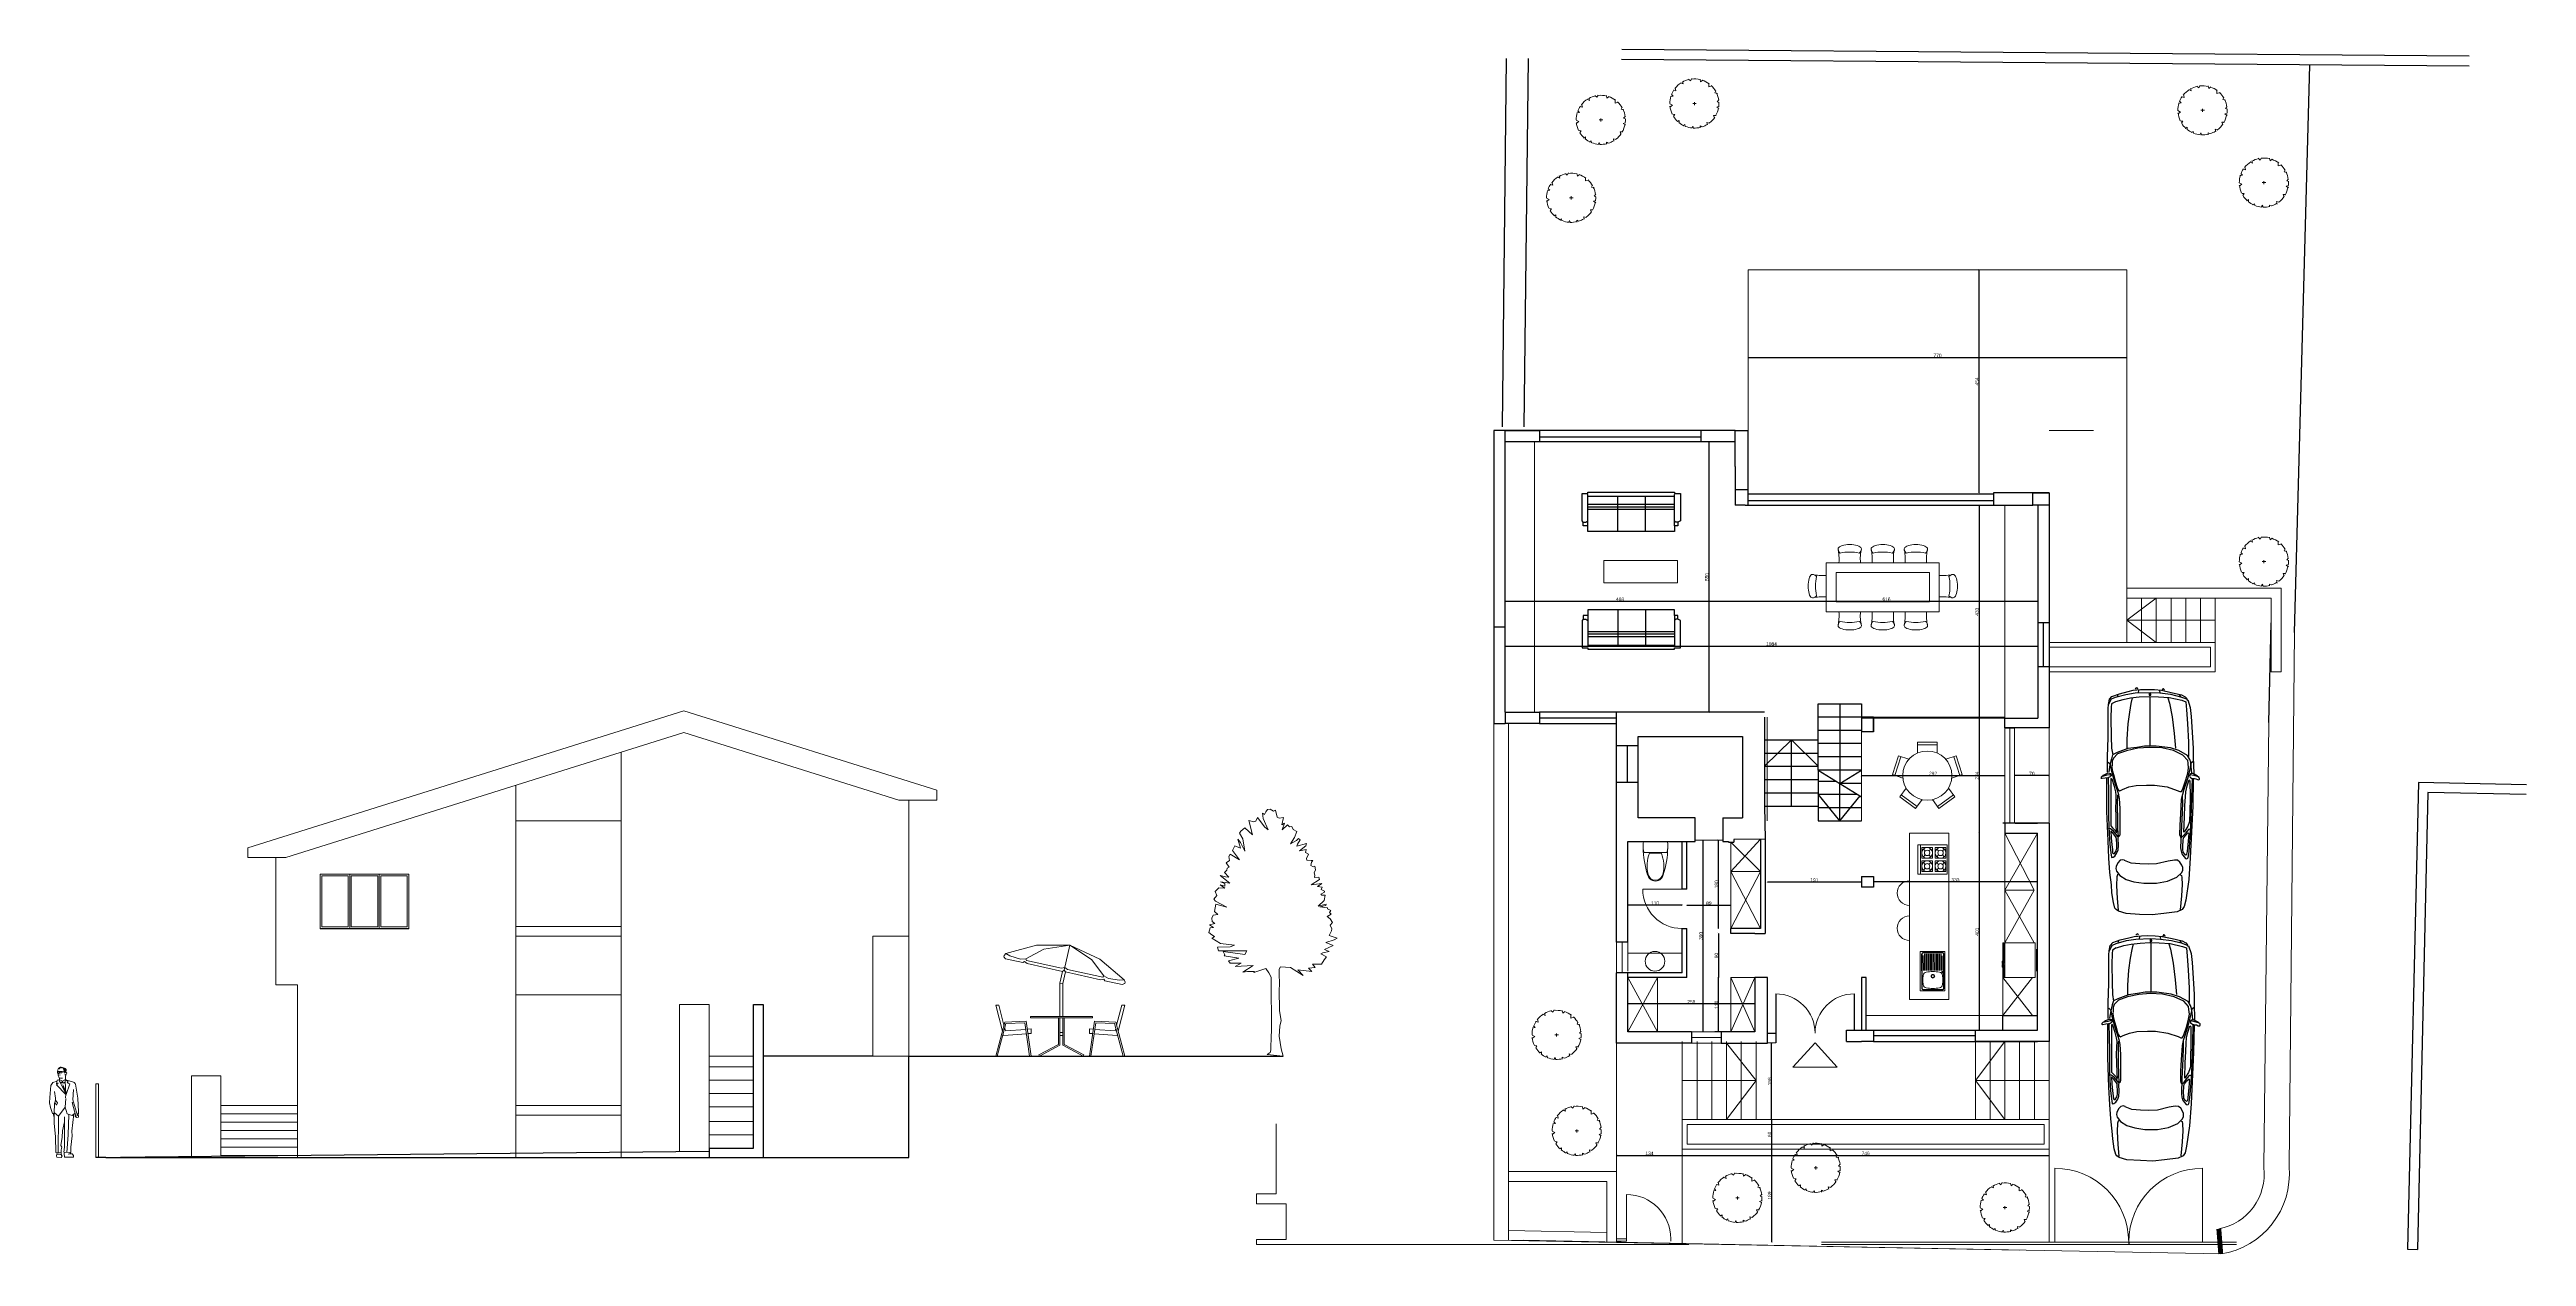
# Model space of a CAD drawing. Header units: millimetres. Extents: x -627 to 20370, y 1538 to 15679.
# Drawn here: x 7710 to 12748, y 9370 to 11826 of the extents above; entities that cross this region are included whole.
import ezdxf

# ---------------------------------------------------------------- set-up
doc = ezdxf.new("R2010")
doc.units = ezdxf.units.MM
for name, color, linetype in [('2601', 142, 'Continuous'), ('dim', 2, 'Continuous'), ('Hidden', 5, 'Continuous')]:
    doc.layers.add(name, color=color, linetype=linetype)
doc.layers.add('blue', color=160, linetype='Continuous', lineweight=5)
doc.layers.add('new', color=3, linetype='Continuous', lineweight=30)
doc.styles.get("Standard").update_dxf_attribs({"font": 'Arial.ttf'})
doc.dimstyles.new('ISO-25', dxfattribs={"dimtxt": 7, "dimasz": 2.5, "dimexe": 1.25, "dimexo": 0.625, "dimtad": 1, "dimdec": 0, "dimtxsty": 'Standard', "dimblk": 'ARCHTICK', "dimblk1": 'ARCHTICK', "dimblk2": 'ARCHTICK', "dimcen": 2.5, "dimse1": 1, "dimse2": 1, "dimadec": 0, "dimazin": 0, "dimtfac": 1, "dimtdec": 0, "dimtmove": 0, "dimatfit": 3, "dimldrblk": 'ARCHTICK', "dimfxl": 1, "dimarcsym": 0})

# ---------------------------------------------------------------- blocks, each defined once
blk = doc.blocks.new('CHDE03PL')
at = {"color": 0, "linetype": 'ByBlock'}
for points in [[(-1.811, -0.863), (-2.371, -0.853), (-3.423, -0.802), (-3.866, -0.771), (-4.284, -0.71), (-4.418, -0.679), (-4.476, -0.639), (-4.526, -0.537), (-4.56, -0.261), (-4.585, -0.027), (-4.577, 0.229), (-4.56, 0.504), (-4.51, 0.657), (-4.476, 0.708), (-4.451, 0.729), (-4.334, 0.759), (-4.134, 0.79), (-3.975, 0.8), (-3.724, 0.831), (-3.432, 0.851), (-3.081, 0.871), (-2.479, 0.892), (-1.936, 0.892), (-1.802, 0.892)], [(-3.755, 0.66), (-3.771, 0.679), (-3.814, 0.693), (-3.986, 0.699), (-4.25, 0.686), (-4.487, 0.666)], [(-3.474, 0.535), (-3.464, 0.581), (-3.474, 0.627), (-3.523, 0.673), (-3.598, 0.706), (-3.641, 0.712), (-3.695, 0.699), (-3.781, 0.633), (-3.862, 0.502), (-3.911, 0.344), (-3.943, 0.14), (-3.943, -0.117), (-3.9, -0.341), (-3.819, -0.532), (-3.733, -0.624), (-3.684, -0.65), (-3.62, -0.65), (-3.571, -0.63), (-3.512, -0.591), (-3.474, -0.545), (-3.469, -0.479), (-3.49, -0.354), (-3.55, -0.117), (-3.555, 0.054), (-3.55, 0.225), (-3.534, 0.403), (-3.48, 0.535)], [(-1.801, 0.869), (-2.061, 0.864), (-2.336, 0.86), (-2.575, 0.86), (-2.786, 0.856), (-2.932, 0.847), (-3.147, 0.834), (-3.322, 0.816), (-3.414, 0.803), (-3.418, 0.795), (-3.414, 0.769), (-3.39, 0.729), (-3.325, 0.69), (-3.265, 0.664), (-3.172, 0.66), (-3.029, 0.664), (-2.99, 0.66), (-2.825, 0.668), (-2.583, 0.673), (-2.429, 0.677), (-2.268, 0.677), (-2.193, 0.673), (-2.143, 0.668)], [(-2.882, 0.816), (-3.015, 0.808), (-3.157, 0.795), (-3.257, 0.782), (-3.322, 0.777), (-3.336, 0.764), (-3.336, 0.742), (-3.282, 0.707), (-3.225, 0.694), (-3.154, 0.694), (-3.047, 0.699), (-3.011, 0.703), (-2.972, 0.729), (-2.911, 0.777), (-2.875, 0.816)], [(-1.476, 0.873), (-1.501, 0.843), (-1.54, 0.821), (-1.636, 0.808), (-1.786, 0.769), (-1.943, 0.721), (-2.047, 0.686), (-2.111, 0.664), (-2.215, 0.646), (-2.418, 0.633), (-2.768, 0.633), (-2.943, 0.633), (-2.979, 0.638), (-2.993, 0.651), (-3, 0.673), (-2.965, 0.69), (-2.879, 0.76), (-2.836, 0.821), (-2.829, 0.851), (-2.832, 0.869)], [(-2.775, 0.816), (-2.811, 0.782), (-2.865, 0.729), (-2.918, 0.699), (-2.89, 0.694), (-2.804, 0.703), (-2.572, 0.707), (-2.415, 0.712), (-2.265, 0.707), (-2.147, 0.703), (-2.079, 0.712), (-1.972, 0.742), (-1.822, 0.786), (-1.808, 0.812), (-1.822, 0.816), (-1.883, 0.816), (-2.083, 0.816), (-2.44, 0.816), (-2.679, 0.816), (-2.775, 0.816)], [(-1.574, 0.792), (-1.643, 0.785), (-1.75, 0.754), (-1.864, 0.723), (-1.996, 0.685), (-2.04, 0.662), (-2.059, 0.631), (-2.034, 0.577), (-1.983, 0.447), (-1.952, 0.301), (-1.945, 0.085), (-1.945, -0.076), (-1.983, -0.33), (-2.053, -0.537), (-2.078, -0.591), (-2.078, -0.622), (-2.04, -0.645), (-1.838, -0.714), (-1.7, -0.752), (-1.599, -0.768), (-1.499, -0.76), (-1.442, -0.752), (-1.335, -0.652), (-1.241, -0.46), (-1.19, -0.222), (-1.177, 0.032), (-1.196, 0.262), (-1.247, 0.493), (-1.31, 0.677), (-1.398, 0.762), (-1.461, 0.785), (-1.53, 0.785), (-1.562, 0.785)], [(-1.759, 0.978), (-1.743, 0.967), (-1.728, 0.935), (-1.709, 0.896), (-1.696, 0.867), (-1.699, 0.84), (-1.708, 0.822), (-1.725, 0.811), (-1.744, 0.807), (-1.758, 0.809), (-1.773, 0.824), (-1.786, 0.84), (-1.793, 0.859), (-1.795, 0.878), (-1.803, 0.931), (-1.812, 0.993), (-1.809, 1.003), (-1.803, 1.007), (-1.791, 1.006), (-1.779, 1.004), (-1.766, 0.993), (-1.762, 0.983), (-1.754, 0.958), (-1.739, 0.886), (-1.729, 0.835), (-1.728, 0.812)], [(-1.706, -0.837), (-1.568, -0.822), (-1.48, -0.814), (-1.423, -0.791), (-1.341, -0.745), (-1.241, -0.568), (-1.19, -0.399), (-1.152, -0.107), (-1.152, 0.132), (-1.177, 0.285), (-1.203, 0.47), (-1.285, 0.685), (-1.329, 0.777), (-1.41, 0.8), (-1.53, 0.831), (-1.675, 0.854)], [(-1.685, 0.882), (-1.368, 0.882), (-0.975, 0.871), (-0.499, 0.871), (-0.39, 0.871), (-0.307, 0.861), (-0.198, 0.841), (-0.14, 0.79), (-0.085, 0.638), (-0.041, 0.463), (-0.014, 0.356), (-0.003, 0.208), (0.003, 0.074), (-0.003, -0.074), (-0.014, -0.215), (-0.058, -0.416), (-0.107, -0.624), (-0.146, -0.698), (-0.184, -0.731)], [(-0.245, 0.711), (-0.201, 0.564), (-0.173, 0.416), (-0.151, 0.235), (-0.14, 0.034), (-0.146, -0.154), (-0.162, -0.376), (-0.217, -0.63), (-0.25, -0.711), (-0.415, -0.725), (-0.695, -0.745), (-1.069, -0.765), (-1.294, -0.765), (-1.36, -0.765)], [(-0.25, 0.718), (-0.294, 0.799), (-0.36, 0.805), (-0.58, 0.812), (-0.959, 0.805), (-1.195, 0.799), (-1.332, 0.772)], [(-0.31, 0.859), (-0.25, 0.832), (-0.19, 0.799), (-0.157, 0.718), (-0.101, 0.51), (-0.069, 0.322), (-0.058, 0.013), (-0.069, -0.181), (-0.096, -0.403), (-0.146, -0.604), (-0.19, -0.725), (-0.223, -0.745)], [(-0.101, 0.664), (-0.14, 0.685)], [(-0.169, 0.378), (-0.282, 0.404), (-0.459, 0.436), (-0.7, 0.469), (-1.01, 0.489), (-1.214, 0.489)], [(-0.148, 0.018), (-1.144, 0.018)], [(-0.079, 0.032), (-0.107, 0.032), (-0.118, 0.032), (-0.118, 0.012), (-0.112, -0.001), (-0.096, -0.001), (-0.079, 0.012), (-0.079, 0.025)], [(-0.019, 0.249), (-0.063, 0.255)], [(0.008, 0.266), (0.024, 0.272), (0.035, 0.292), (0.024, 0.306), (0.008, 0.319)], [(-0.168, -0.349), (-0.277, -0.382), (-0.558, -0.436), (-0.898, -0.476), (-1.195, -0.503)], [(-0.025, -0.174), (-0.058, -0.181)], [(-0.019, -0.275), (0.003, -0.268), (0.014, -0.255), (0.014, -0.241), (0.003, -0.235), (-0.014, -0.228)], [(-3.771, -0.604), (-3.781, -0.624), (-3.825, -0.63), (-3.97, -0.637), (-4.196, -0.624), (-4.482, -0.597)], [(-1.81, -0.839), (-2.2, -0.83), (-2.619, -0.816), (-2.921, -0.803), (-3.302, -0.77), (-3.419, -0.752), (-3.45, -0.738), (-3.442, -0.719), (-3.397, -0.678), (-3.34, -0.637), (-3.287, -0.623), (-3.219, -0.613), (-2.913, -0.623), (-2.505, -0.641), (-2.283, -0.65), (-2.196, -0.646), (-2.15, -0.646)], [(-1.463, -0.867), (-1.497, -0.816), (-1.587, -0.798), (-1.795, -0.752), (-2.037, -0.673), (-2.135, -0.641), (-2.237, -0.618), (-2.528, -0.604), (-2.758, -0.59), (-2.951, -0.586), (-3, -0.604), (-3.008, -0.627), (-2.977, -0.66), (-2.894, -0.733), (-2.841, -0.779), (-2.838, -0.803), (-2.834, -0.821)], [(-1.774, -0.957), (-1.761, -0.947), (-1.724, -0.878), (-1.711, -0.849), (-1.712, -0.83), (-1.717, -0.808), (-1.727, -0.798), (-1.747, -0.791), (-1.766, -0.788), (-1.779, -0.794), (-1.789, -0.808), (-1.801, -0.83), (-1.808, -0.86), (-1.811, -0.886), (-1.817, -0.914), (-1.831, -0.949), (-1.836, -0.973), (-1.831, -0.983), (-1.824, -0.988), (-1.813, -0.988), (-1.795, -0.986), (-1.788, -0.98), (-1.773, -0.952), (-1.753, -0.88), (-1.734, -0.796)], [(-0.207, -0.751), (-0.365, -0.802), (-0.549, -0.823), (-1.192, -0.863), (-1.376, -0.863), (-1.71, -0.874)], [(-0.101, -0.57), (-0.14, -0.604)]]:
    blk.add_lwpolyline(points, dxfattribs=at)
for points in [[(-3.011, -0.668), (-2.955, -0.716), (-2.919, -0.754), (-2.915, -0.766), (-2.929, -0.77), (-3.086, -0.758), (-3.296, -0.738), (-3.351, -0.728), (-3.368, -0.718), (-3.371, -0.706), (-3.353, -0.69), (-3.312, -0.658), (-3.255, -0.652), (-3.195, -0.65), (-3.065, -0.656), (-3.027, -0.662)], [(-2.9, -0.674), (-2.59, -0.684), (-2.358, -0.694), (-2.185, -0.702), (-2.079, -0.709), (-1.961, -0.737), (-1.835, -0.779), (-1.843, -0.789), (-1.861, -0.796), (-2.188, -0.8), (-2.504, -0.793), (-2.671, -0.789), (-2.708, -0.779), (-2.782, -0.751), (-2.88, -0.691)]]:
    blk.add_lwpolyline(points, close=True, dxfattribs=at)
blk = doc.blocks.new('Muko07pl')
at = {"color": 0, "linetype": 'ByBlock'}
for p, q in [((-0.224, 0), (0.224, 0)), ((-0.224, -0.016), (-0.224, 0)), ((0.224, -0.016), (0.224, 0)), ((-0.354, -0.044), (0.354, -0.044)), ((-0.354, -0.664), (-0.354, -0.044)), ((-0.224, -0.018), (0.224, -0.018)), ((0.354, -0.044), (0.354, -0.664)), ((0.354, -0.664), (-0.354, -0.664)), ((-0.354, -0.686), (-0.089, -0.686)), ((-0.354, -0.702), (-0.354, -0.686)), ((-0.354, -0.702), (-0.089, -0.702)), ((-0.138, -0.702), (-0.089, -0.702)), ((-0.138, -0.717), (-0.138, -0.702)), ((-0.138, -0.717), (-0.089, -0.717)), ((-0.089, -0.702), (-0.089, -0.686)), ((-0.089, -0.717), (-0.089, -0.702)), ((-0.066, -0.686), (0.354, -0.686)), ((-0.066, -0.702), (-0.066, -0.686)), ((-0.066, -0.717), (-0.066, -0.702)), ((-0.066, -0.702), (-0.017, -0.702)), ((-0.066, -0.702), (0.354, -0.702)), ((-0.066, -0.717), (-0.017, -0.717)), ((-0.017, -0.717), (-0.017, -0.702)), ((0.354, -0.702), (0.354, -0.686))]:
    blk.add_line(p, q, dxfattribs=at)
blk = doc.blocks.new('Muko01pl')
at = {"color": 0, "linetype": 'ByBlock'}
for p, q in [((0.3, 0), (-0.3, 0)), ((-0.3, 0), (-0.3, -0.6)), ((0.3, 0), (0.3, -0.6)), ((0.3, -0.055), (-0.3, -0.055)), ((-0.027, -0.082), (-0.245, -0.082)), ((-0.245, -0.082), (-0.245, -0.3)), ((-0.027, -0.3), (-0.245, -0.3)), ((-0.245, -0.355), (-0.245, -0.573)), ((-0.027, -0.355), (-0.245, -0.355)), ((-0.214, -0.114), (-0.175, -0.152)), ((-0.175, -0.229), (-0.214, -0.268)), ((-0.214, -0.386), (-0.175, -0.425)), ((-0.175, -0.502), (-0.214, -0.541)), ((-0.059, -0.114), (-0.098, -0.152)), ((-0.098, -0.229), (-0.059, -0.268)), ((-0.059, -0.386), (-0.098, -0.425)), ((-0.098, -0.502), (-0.059, -0.541)), ((-0.027, -0.082), (-0.027, -0.3)), ((-0.027, -0.355), (-0.027, -0.573)), ((0.027, -0.082), (0.027, -0.3)), ((0.245, -0.082), (0.027, -0.082)), ((0.245, -0.3), (0.027, -0.3)), ((0.027, -0.355), (0.027, -0.573)), ((0.245, -0.355), (0.027, -0.355)), ((0.059, -0.114), (0.098, -0.152)), ((0.098, -0.229), (0.059, -0.268)), ((0.059, -0.386), (0.098, -0.425)), ((0.098, -0.502), (0.059, -0.541)), ((0.214, -0.114), (0.175, -0.152)), ((0.175, -0.229), (0.214, -0.268)), ((0.214, -0.386), (0.175, -0.425)), ((0.175, -0.502), (0.214, -0.541)), ((0.245, -0.082), (0.245, -0.3)), ((0.245, -0.355), (0.245, -0.573)), ((0.3, -0.6), (-0.3, -0.6)), ((-0.027, -0.573), (-0.245, -0.573)), ((0.245, -0.573), (0.027, -0.573))]:
    blk.add_line(p, q, dxfattribs=at)
for centre, radius in [((-0.136, -0.191), 0.109), ((-0.136, -0.464), 0.109), ((-0.136, -0.191), 0.0545), ((-0.136, -0.464), 0.0545), ((0.136, -0.191), 0.109), ((0.136, -0.464), 0.109), ((0.136, -0.191), 0.0545), ((0.136, -0.464), 0.0545)]:
    blk.add_circle(centre, radius, dxfattribs=at)
blk = doc.blocks.new('Tarja-p01')
for p, q in [((0.4, 0), (-0.4, 0)), ((-0.4, 0), (-0.4, -0.5)), ((0.4, -0.5), (0.4, 0)), ((-0.4, -0.5), (0.4, -0.5)), ((-0.385, -0.058), (-0.385, -0.432)), ((-0.375, -0.058), (-0.375, -0.432)), ((0.345, -0.018), (-0.345, -0.018)), ((0.345, -0.028), (-0.345, -0.028)), ((0.345, -0.462), (-0.345, -0.462)), ((0.345, -0.472), (-0.345, -0.472)), ((0.012, -0.052), (0.31, -0.052)), ((0.012, -0.076), (0.35, -0.076)), ((0.012, -0.1), (0.35, -0.1)), ((0.012, -0.124), (0.35, -0.124)), ((0.012, -0.149), (0.35, -0.149)), ((0.012, -0.173), (0.35, -0.173)), ((0.012, -0.197), (0.35, -0.197)), ((0.012, -0.221), (0.35, -0.221)), ((0.012, -0.245), (0.35, -0.245)), ((0.012, -0.269), (0.35, -0.269)), ((0.012, -0.293), (0.35, -0.293)), ((0.012, -0.317), (0.35, -0.317)), ((0.012, -0.341), (0.35, -0.341)), ((0.012, -0.366), (0.35, -0.366)), ((0.012, -0.39), (0.35, -0.39)), ((0.012, -0.414), (0.35, -0.414)), ((0.012, -0.438), (0.322, -0.438)), ((0.375, -0.432), (0.375, -0.058)), ((0.385, -0.432), (0.385, -0.058))]:
    blk.add_line(p, q)
for centre, radius in [((-0.103, -0.243), 0.038), ((-0.103, -0.243), 0.0275), ((-0.02, -0.051), 0.0141)]:
    blk.add_circle(centre, radius)
for centre, radius, start, end in [((-0.345, -0.058), 0.04, 90, 180), ((-0.345, -0.432), 0.04, 180, 270), ((-0.345, -0.058), 0.03, 90, 180), ((-0.345, -0.432), 0.03, 180, 270), ((0.4, -0.245), 0.75, 169.6188, 180), ((0.4, -0.245), 0.75, 180, 190.3812), ((-0.264, -0.123), 0.075, 97.23, 169.6188), ((-0.264, -0.367), 0.075, 190.3812, 262.77), ((-0.179, -0.793), 0.75, 90, 97.23), ((-0.179, 0.303), 0.75, 262.77, 270), ((-0.179, -0.793), 0.75, 82.77, 90), ((-0.179, 0.303), 0.75, 270, 277.23), ((-0.094, -0.123), 0.075, 10.3812, 82.77), ((-0.094, -0.367), 0.075, 277.23, 349.6188), ((-0.758, -0.245), 0.75, 0, 10.3812), ((-0.758, -0.245), 0.75, 349.6188, 0), ((0.345, -0.058), 0.04, 0, 90), ((0.345, -0.058), 0.03, 0, 90), ((0.345, -0.432), 0.04, 270, 0), ((0.345, -0.432), 0.03, 270, 0)]:
    blk.add_arc(centre, radius, start, end)
blk = doc.blocks.new('toilete')
at = {"linetype": 'Continuous'}
for p, q in [((24.5, 0), (-24.5, 0)), ((23.3, -22.5), (-23.3, -22.5)), ((-12, -23.5), (12, -23.5))]:
    blk.add_line(p, q, dxfattribs=at)
blk.add_lwpolyline([(23.3, -22.5), (24.5, -16.8), (25.2, -11.4), (25.2, -5.6), (24.5, 0)])
for start, end in [(170.5377, 187.7399), (187.7399, 195.822)]:
    blk.add_arc((26.2, -8.5), 51.5, start, end, dxfattribs=at)
for centre, radius, start, end in [((177.4, -7.8), 202.5, 181.2224, 197.2477), ((49.8, -49.3), 66.9, 157.3737, 194.7786), ((-49.8, -49.3), 66.9, 345.2214, 22.6263), ((-177.4, -7.8), 202.5, 342.7523, 358.7776), ((1.4, -62.5), 18.2, 197.2477, 249.5476), ((2.6, -61.7), 18.1, 194.7786, 226.8543), ((0, -64.5), 14.3, 226.8543, 313.1457), ((0, -66.1), 14.3, 249.5476, 290.4524), ((-1.4, -62.5), 18.2, 290.4524, 342.7523), ((-2.6, -61.7), 18.1, 313.1457, 345.2214)]:
    blk.add_arc(centre, radius, start, end)
blk = doc.blocks.new('mesa para 8 personas')
for p, q in [((511.029, 163.717), (511.066, 163.724)), ((511.066, 163.724), (511.106, 163.727)), ((511.106, 163.727), (511.147, 163.729)), ((511.147, 163.729), (511.189, 163.727)), ((511.189, 163.727), (511.229, 163.724)), ((511.229, 163.724), (511.266, 163.717)), ((510.91, 163.642), (510.913, 163.657)), ((510.913, 163.657), (510.924, 163.672)), ((510.924, 163.672), (510.942, 163.686)), ((510.942, 163.686), (510.965, 163.698)), ((510.965, 163.698), (510.995, 163.709)), ((510.995, 163.709), (511.029, 163.717)), ((511.266, 163.717), (511.3, 163.709)), ((511.3, 163.709), (511.329, 163.698)), ((511.329, 163.698), (511.353, 163.686)), ((511.353, 163.686), (511.371, 163.672)), ((511.371, 163.672), (511.381, 163.657)), ((511.381, 163.657), (511.385, 163.642)), ((510.303, 162.924), (510.302, 162.883)), ((510.302, 162.883), (510.303, 162.842)), ((510.307, 162.964), (510.303, 162.924)), ((510.303, 162.842), (510.307, 162.802)), ((510.313, 163.002), (510.307, 162.964)), ((510.307, 162.802), (510.313, 162.764)), ((510.322, 163.036), (510.313, 163.002)), ((510.313, 162.764), (510.322, 162.731)), ((510.333, 163.065), (510.322, 163.036)), ((510.322, 162.731), (510.333, 162.701)), ((510.345, 163.089), (510.333, 163.065)), ((510.359, 163.106), (510.345, 163.089)), ((510.373, 163.117), (510.359, 163.106)), ((510.388, 163.121), (510.373, 163.117)), ((511.952, 163.121), (511.967, 163.117)), ((511.967, 163.117), (511.982, 163.106)), ((511.982, 163.106), (511.995, 163.089)), ((511.995, 163.089), (512.008, 163.065)), ((512.008, 163.065), (512.018, 163.036)), ((512.018, 162.731), (512.008, 162.701)), ((512.018, 163.036), (512.027, 163.002)), ((512.027, 162.764), (512.018, 162.731)), ((512.027, 163.002), (512.033, 162.964)), ((512.033, 162.802), (512.027, 162.764)), ((512.033, 162.964), (512.037, 162.924)), ((512.037, 162.842), (512.033, 162.802)), ((512.037, 162.924), (512.039, 162.883)), ((512.039, 162.883), (512.037, 162.842)), ((510.303, 162.252), (510.302, 162.21)), ((510.307, 162.292), (510.303, 162.252)), ((510.313, 162.329), (510.307, 162.292)), ((510.322, 162.363), (510.313, 162.329)), ((510.333, 162.392), (510.322, 162.363)), ((510.333, 162.701), (510.345, 162.678)), ((510.345, 162.416), (510.333, 162.392)), ((510.345, 162.678), (510.359, 162.66)), ((510.359, 162.434), (510.345, 162.416)), ((510.359, 162.66), (510.373, 162.649)), ((510.373, 162.444), (510.359, 162.434)), ((510.373, 162.649), (510.388, 162.646)), ((510.388, 162.448), (510.373, 162.444)), ((511.967, 162.649), (511.952, 162.646)), ((511.952, 162.448), (511.967, 162.444)), ((511.982, 162.66), (511.967, 162.649)), ((511.967, 162.444), (511.982, 162.434)), ((511.995, 162.678), (511.982, 162.66)), ((511.982, 162.434), (511.995, 162.416)), ((512.008, 162.701), (511.995, 162.678)), ((511.995, 162.416), (512.008, 162.392)), ((512.008, 162.392), (512.018, 162.363)), ((512.018, 162.363), (512.027, 162.329)), ((512.027, 162.329), (512.033, 162.292)), ((512.033, 162.292), (512.037, 162.252)), ((512.037, 162.252), (512.039, 162.21)), ((510.302, 162.21), (510.303, 162.169)), ((510.303, 162.169), (510.307, 162.129)), ((510.307, 162.129), (510.313, 162.092)), ((510.313, 162.092), (510.322, 162.058)), ((510.322, 162.058), (510.333, 162.029)), ((510.333, 161.72), (510.322, 161.69)), ((510.333, 162.029), (510.345, 162.005)), ((510.345, 161.743), (510.333, 161.72)), ((510.345, 162.005), (510.359, 161.987)), ((510.359, 161.761), (510.345, 161.743)), ((510.359, 161.987), (510.373, 161.977)), ((510.373, 161.772), (510.359, 161.761)), ((510.373, 161.977), (510.388, 161.973)), ((510.388, 161.775), (510.373, 161.772)), ((511.967, 161.977), (511.952, 161.973)), ((511.952, 161.775), (511.967, 161.772)), ((511.982, 161.987), (511.967, 161.977)), ((511.967, 161.772), (511.982, 161.761)), ((511.995, 162.005), (511.982, 161.987)), ((511.982, 161.761), (511.995, 161.743)), ((512.008, 162.029), (511.995, 162.005)), ((511.995, 161.743), (512.008, 161.72)), ((512.018, 162.058), (512.008, 162.029)), ((512.008, 161.72), (512.018, 161.69)), ((512.027, 162.092), (512.018, 162.058)), ((512.033, 162.129), (512.027, 162.092)), ((512.037, 162.169), (512.033, 162.129)), ((512.039, 162.21), (512.037, 162.169)), ((510.303, 161.579), (510.302, 161.538)), ((510.302, 161.538), (510.303, 161.496)), ((510.307, 161.619), (510.303, 161.579)), ((510.303, 161.496), (510.307, 161.456)), ((510.313, 161.656), (510.307, 161.619)), ((510.307, 161.456), (510.313, 161.419)), ((510.322, 161.69), (510.313, 161.656)), ((510.313, 161.419), (510.322, 161.385)), ((510.322, 161.385), (510.333, 161.356)), ((510.333, 161.356), (510.345, 161.332)), ((510.345, 161.332), (510.359, 161.314)), ((510.359, 161.314), (510.373, 161.304)), ((510.373, 161.304), (510.388, 161.3)), ((511.967, 161.304), (511.952, 161.3)), ((511.982, 161.314), (511.967, 161.304)), ((511.995, 161.332), (511.982, 161.314)), ((512.008, 161.356), (511.995, 161.332)), ((512.018, 161.385), (512.008, 161.356)), ((512.018, 161.69), (512.027, 161.656)), ((512.027, 161.419), (512.018, 161.385)), ((512.027, 161.656), (512.033, 161.619)), ((512.033, 161.456), (512.027, 161.419)), ((512.033, 161.619), (512.037, 161.579)), ((512.037, 161.496), (512.033, 161.456)), ((512.037, 161.579), (512.039, 161.538)), ((512.039, 161.538), (512.037, 161.496)), ((510.91, 160.778), (510.913, 160.763)), ((510.913, 160.763), (510.924, 160.749)), ((510.924, 160.749), (510.942, 160.735)), ((510.942, 160.735), (510.965, 160.723)), ((510.965, 160.723), (510.995, 160.712)), ((510.995, 160.712), (511.029, 160.704)), ((511.029, 160.704), (511.066, 160.697)), ((511.229, 160.697), (511.266, 160.704)), ((511.266, 160.704), (511.3, 160.712)), ((511.3, 160.712), (511.329, 160.723)), ((511.329, 160.723), (511.353, 160.735)), ((511.353, 160.735), (511.371, 160.749)), ((511.371, 160.749), (511.381, 160.763)), ((511.381, 160.763), (511.385, 160.778)), ((511.066, 160.697), (511.106, 160.693)), ((511.106, 160.693), (511.147, 160.692)), ((511.147, 160.692), (511.189, 160.693)), ((511.189, 160.693), (511.229, 160.697))]:
    blk.add_line(p, q)
for points in [[(510.67, 163.36), (511.67, 163.36), (511.67, 161.06), (510.67, 161.06)], [(510.87, 163.16), (511.47, 163.16), (511.47, 161.26), (510.87, 161.26)]]:
    blk.add_lwpolyline(points, close=True)
for centre, radius, start, end in [((509.971, 163.437), 0.961, 355.4113, 12.3194), ((511.017, 163.642), 0.107, 179.6584, 233.4688), ((511.147, 162.692), 0.885, 77.3196, 102.6804), ((511.285, 163.638), 0.0996, 304.444, 2.4245), ((512.397, 163.437), 1.033, 168.5464, 184.2701), ((510.593, 164.06), 0.961, 257.6806, 274.5887), ((510.389, 163.014), 0.107, 36.5312, 90.3416), ((511.338, 162.883), 0.885, 167.3196, 192.6804), ((511.747, 164.06), 0.961, 265.4113, 282.3194), ((511.952, 163.014), 0.107, 89.6584, 143.4688), ((511.002, 162.883), 0.885, 347.3196, 12.6804), ((510.392, 162.745), 0.0996, 267.5755, 325.556), ((510.593, 161.633), 1.033, 85.7299, 101.4536), ((510.593, 163.387), 0.961, 257.6806, 274.5887), ((510.389, 162.341), 0.107, 36.5312, 90.3416), ((511.338, 162.21), 0.885, 167.3196, 192.6804), ((511.747, 161.633), 1.033, 78.5464, 94.2701), ((511.747, 163.387), 0.961, 265.4113, 282.3194), ((511.948, 162.745), 0.0996, 214.444, 272.4245), ((511.952, 162.341), 0.107, 89.6584, 143.4688), ((511.002, 162.21), 0.885, 347.3196, 12.6804), ((510.392, 162.072), 0.0996, 267.5755, 325.556), ((510.593, 160.961), 1.033, 85.7299, 101.4536), ((510.593, 162.714), 0.961, 257.6806, 274.5887), ((510.389, 161.668), 0.107, 36.5312, 90.3416), ((511.338, 161.538), 0.885, 167.3196, 192.6804), ((511.747, 160.961), 1.033, 78.5464, 94.2701), ((511.747, 162.714), 0.961, 265.4113, 282.3194), ((511.948, 162.072), 0.0996, 214.444, 272.4245), ((511.952, 161.668), 0.107, 89.6584, 143.4688), ((511.002, 161.538), 0.885, 347.3196, 12.6804), ((510.392, 161.4), 0.0996, 267.5755, 325.556), ((510.593, 160.288), 1.033, 85.7299, 101.4536), ((511.747, 160.288), 1.033, 78.5464, 94.2701), ((511.948, 161.4), 0.0996, 214.444, 272.4245), ((509.971, 160.984), 0.961, 347.6806, 4.5887), ((511.017, 160.779), 0.107, 126.5312, 180.3416), ((511.147, 161.728), 0.885, 257.3196, 282.6804), ((511.285, 160.783), 0.0996, 357.5755, 55.556), ((512.397, 160.984), 1.033, 175.7299, 191.4536)]:
    blk.add_arc(centre, radius, start, end)
blk = doc.blocks.new('tree1')
at = {"linetype": 'ByBlock'}
blk.add_lwpolyline([(-0.324, 0.032), (-0.266, 0.078), (-0.252, 0.122), (-0.244, 0.437), (-0.237, 0.48), (-0.243, 1.609), (-0.29, 1.699), (-0.352, 1.786), (-0.595, 1.702), (-0.582, 1.724), (-0.723, 1.721), (-0.819, 1.712), (-0.614, 1.844), (-0.976, 1.822), (-0.854, 1.893), (-1.077, 1.891), (-1.113, 1.937), (-0.905, 1.996), (-1.203, 2.043), (-1.187, 2.064), (-1.22, 2.133), (-0.783, 2.072), (-0.742, 2.145), (-1.316, 2.145), (-1.334, 2.219), (-1.082, 2.225), (-0.994, 2.26), (-1.277, 2.291), (-1.449, 2.403), (-1.425, 2.417), (-1.395, 2.432), (-1.454, 2.469), (-1.51, 2.516), (-1.483, 2.609), (-1.416, 2.618), (-1.498, 2.674), (-1.389, 2.698), (-1.443, 2.743), (-1.455, 2.806), (-1.422, 2.872), (-1.331, 2.884), (-1.4, 2.945), (-1.373, 3.092), (-1.15, 3.034), (-1.376, 3.155), (-1.413, 3.197), (-1.352, 3.267), (-1.384, 3.349), (-1.311, 3.425), (-1.188, 3.415), (-1.282, 3.484), (-1.184, 3.457), (-1.184, 3.511), (-1.274, 3.545), (-1.084, 3.52), (-1.279, 3.679), (-1.174, 3.646), (-1.108, 3.642), (-1.197, 3.735), (-1.146, 3.783), (-1.14, 3.828), (-1.1, 3.846), (-1.159, 3.937), (-1.091, 3.983), (-1.104, 4.064), (-1.076, 4.109), (-0.891, 3.996), (-1.033, 4.184), (-0.986, 4.28), (-0.869, 4.23), (-0.921, 4.414), (-0.868, 4.347), (-0.781, 4.171), (-0.822, 4.422), (-0.887, 4.539), (-0.861, 4.58), (-0.779, 4.648), (-0.627, 4.504), (-0.696, 4.794), (-0.596, 4.769), (-0.555, 4.781), (-0.523, 4.854), (-0.374, 4.659), (-0.307, 4.605), (-0.408, 4.835), (-0.423, 4.947), (-0.378, 4.914), (-0.351, 4.972), (-0.319, 5.017), (-0.264, 5.026), (-0.199, 4.988), (-0.154, 5.004), (-0.122, 4.865), (-0.082, 4.84), (0.003, 4.853), (-0.031, 4.709), (0.027, 4.743), (-0.018, 4.606), (0.087, 4.71), (0.126, 4.666), (0.178, 4.67), (0.205, 4.614), (0.279, 4.573), (0.23, 4.45), (0.146, 4.319), (0.267, 4.385), (0.313, 4.429), (0.348, 4.402), (0.291, 4.316), (0.277, 4.272), (0.472, 4.328), (0.46, 4.278), (0.331, 4.176), (0.468, 4.202), (0.451, 4.145), (0.517, 4.11), (0.473, 4.021), (0.478, 3.99), (0.567, 3.984), (0.605, 3.981), (0.576, 3.946), (0.564, 3.878), (0.611, 3.853), (0.643, 3.864), (0.659, 3.791), (0.632, 3.729), (0.641, 3.681), (0.636, 3.636), (0.727, 3.642), (0.738, 3.596), (0.567, 3.485), (0.784, 3.51), (0.7, 3.452), (0.794, 3.441), (0.769, 3.394), (0.842, 3.356), (0.837, 3.335), (0.764, 3.298), (0.788, 3.273), (0.856, 3.273), (0.83, 3.166), (0.711, 3.052), (0.872, 3.092), (0.866, 3.063), (0.744, 3.038), (0.9, 3.017), (0.9, 3), (0.969, 2.962), (0.942, 2.923), (0.972, 2.891), (0.893, 2.84), (0.953, 2.796), (1.002, 2.718), (0.958, 2.668), (0.99, 2.594), (0.982, 2.549), (0.932, 2.455), (1.098, 2.401), (1.036, 2.368), (0.865, 2.316), (1.018, 2.254), (0.843, 2.172), (0.932, 2.129), (0.809, 2.101), (0.764, 2.081), (0.883, 2.023), (0.832, 1.962), (0.779, 1.875), (0.598, 1.871), (0.652, 1.806), (0.516, 1.789), (0.585, 1.72), (0.297, 1.756), (0.409, 1.639), (0.15, 1.803), (-0.052, 1.816), (-0.08, 1.771), (-0.085, 1.703), (-0.075, 1.445), (-0.085, 1.367), (-0.075, 0.924), (-0.041, 0.724), (-0.072, 0.61), (-0.079, 0.406), (-0.045, 0.151), (0, 0)], close=True, dxfattribs=at)
blk = doc.blocks.new('playa')
at = {"linetype": 'ByBlock'}
for p, q in [((323.643, 381.493), (323.021, 381.323)), ((323.428, 381.218), (323.794, 381.414)), ((324.32, 381.497), (323.643, 381.493)), ((323.794, 381.414), (324.32, 381.497)), ((324.32, 381.497), (324.206, 380.984)), ((324.32, 381.497), (324.932, 381.208)), ((324.761, 381.2), (324.32, 381.497)), ((322.976, 381.256), (322.982, 381.286)), ((322.976, 381.256), (323.013, 381.217)), ((322.982, 381.286), (323.021, 381.323)), ((323.365, 381.14), (323.013, 381.217)), ((323.021, 381.323), (323.103, 381.275)), ((323.103, 381.275), (323.319, 381.211)), ((323.319, 381.211), (323.428, 381.218)), ((323.365, 381.14), (323.401, 381.163)), ((323.401, 381.163), (323.453, 381.12)), ((323.428, 381.218), (323.437, 381.185)), ((323.437, 381.185), (324.154, 381.027)), ((324.171, 380.962), (323.453, 381.12)), ((324.118, 380.724), (324.171, 380.962)), ((324.154, 381.027), (324.219, 381.043)), ((324.171, 380.962), (324.206, 380.984)), ((324.229, 380.949), (324.178, 380.718)), ((324.206, 380.984), (324.229, 380.949)), ((324.271, 381.001), (324.219, 381.043)), ((324.229, 380.949), (324.947, 380.79)), ((324.989, 380.842), (324.271, 381.001)), ((325.01, 380.868), (324.761, 381.2)), ((324.932, 381.208), (325.423, 380.792)), ((325.01, 380.868), (324.989, 380.842)), ((325.106, 380.816), (325.01, 380.868)), ((324.178, 380.718), (324.118, 380.724)), ((324.118, 380.046), (324.118, 380.724)), ((324.178, 380.718), (324.178, 380.046)), ((325.012, 380.806), (324.947, 380.79)), ((325.035, 380.77), (325.012, 380.806)), ((325.035, 380.77), (325.386, 380.693)), ((325.329, 380.782), (325.106, 380.816)), ((325.423, 380.792), (325.329, 380.782)), ((325.437, 380.712), (325.386, 380.693)), ((325.443, 380.742), (325.423, 380.792)), ((325.437, 380.712), (325.443, 380.742)), ((322.813, 380.271), (322.875, 380.271)), ((322.813, 380.271), (322.948, 379.746)), ((322.997, 379.93), (322.813, 379.236)), ((323.02, 379.902), (322.844, 379.236)), ((322.875, 380.271), (322.979, 379.865)), ((322.997, 379.93), (323.429, 379.948)), ((323.02, 379.902), (323.403, 379.916)), ((323.403, 379.916), (323.503, 379.236)), ((323.429, 379.948), (323.533, 379.236)), ((323.518, 380.046), (323.518, 380.016)), ((324.778, 380.046), (323.518, 380.046)), ((323.518, 380.016), (324.778, 380.016)), ((324.088, 379.476), (324.088, 380.016)), ((324.118, 379.458), (324.118, 380.016)), ((324.178, 379.458), (324.178, 380.016)), ((324.208, 379.476), (324.208, 380.016)), ((324.822, 379.948), (324.718, 379.236)), ((324.848, 379.916), (324.748, 379.236)), ((324.778, 380.046), (324.778, 380.016)), ((325.254, 379.93), (324.822, 379.948)), ((325.231, 379.902), (324.848, 379.916)), ((325.231, 379.902), (325.407, 379.236)), ((325.254, 379.93), (325.438, 379.236)), ((325.376, 380.271), (325.272, 379.865)), ((325.438, 380.271), (325.303, 379.746)), ((325.438, 380.271), (325.376, 380.271)), ((322.963, 379.686), (322.971, 379.657)), ((322.971, 379.657), (323.436, 379.693)), ((322.995, 379.805), (323.009, 379.75)), ((323.009, 379.75), (323.423, 379.782)), ((323.453, 379.785), (323.533, 379.791)), ((323.466, 379.695), (323.533, 379.701)), ((323.533, 379.791), (323.533, 379.701)), ((323.688, 379.262), (324.088, 379.476)), ((323.702, 379.236), (324.118, 379.458)), ((324.118, 379.716), (324.178, 379.716)), ((324.118, 379.656), (324.178, 379.656)), ((324.594, 379.236), (324.178, 379.458)), ((324.608, 379.262), (324.208, 379.476)), ((324.718, 379.791), (324.718, 379.701)), ((324.798, 379.785), (324.718, 379.791)), ((324.785, 379.695), (324.718, 379.701)), ((325.28, 379.657), (324.815, 379.693)), ((325.242, 379.75), (324.828, 379.782)), ((325.256, 379.805), (325.242, 379.75)), ((325.288, 379.686), (325.28, 379.657)), ((322.813, 379.236), (322.844, 379.236)), ((323.503, 379.236), (323.533, 379.236)), ((323.702, 379.236), (323.688, 379.262)), ((324.594, 379.236), (324.608, 379.262)), ((324.718, 379.236), (324.748, 379.236)), ((325.407, 379.236), (325.438, 379.236))]:
    blk.add_line(p, q, dxfattribs=at)
blk = doc.blocks.new('PERSONA2')
for p, q in [((0.121, 1.527), (0.08, 1.462)), ((0.208, 1.555), (0.121, 1.527)), ((0.211, 1.569), (0.196, 1.501)), ((0.211, 1.569), (0.241, 1.577)), ((0.215, 1.752), (0.256, 1.752)), ((0.217, 1.718), (0.215, 1.752)), ((0.245, 1.718), (0.217, 1.718)), ((0.234, 1.801), (0.22, 1.752)), ((0.23, 1.717), (0.232, 1.671)), ((0.232, 1.671), (0.25, 1.617)), ((0.241, 1.577), (0.384, 1.295)), ((0.241, 1.577), (0.264, 1.576)), ((0.25, 1.75), (0.245, 1.718)), ((0.25, 1.739), (0.249, 1.698)), ((0.262, 1.75), (0.25, 1.75)), ((0.25, 1.617), (0.279, 1.611)), ((0.264, 1.578), (0.25, 1.566)), ((0.258, 1.612), (0.255, 1.576)), ((0.256, 1.752), (0.309, 1.752)), ((0.294, 1.51), (0.258, 1.542)), ((0.269, 1.72), (0.262, 1.75)), ((0.264, 1.578), (0.316, 1.55)), ((0.303, 1.722), (0.269, 1.72)), ((0.279, 1.611), (0.316, 1.615)), ((0.316, 1.55), (0.294, 1.51)), ((0.309, 1.752), (0.303, 1.722)), ((0.356, 1.739), (0.309, 1.75)), ((0.309, 1.741), (0.356, 1.739)), ((0.316, 1.55), (0.382, 1.589)), ((0.316, 1.55), (0.341, 1.514)), ((0.341, 1.514), (0.372, 1.533)), ((0.373, 1.554), (0.382, 1.589)), ((0.384, 1.295), (0.373, 1.554)), ((0.374, 1.694), (0.376, 1.673)), ((0.382, 1.653), (0.384, 1.673)), ((0.382, 1.589), (0.382, 1.653)), ((0.437, 1.541), (0.382, 1.589)), ((0.384, 1.673), (0.404, 1.713)), ((0.404, 1.713), (0.399, 1.733)), ((0.545, 1.529), (0.404, 1.57)), ((0.414, 1.521), (0.437, 1.541)), ((0.465, 1.5), (0.414, 1.521)), ((0.064, 1.222), (0.056, 1.111)), ((0.056, 1.111), (0.073, 1.018)), ((0.082, 1.461), (0.064, 1.222)), ((0.073, 1.018), (0.118, 0.895)), ((0.15, 0.9), (0.156, 1.098)), ((0.156, 1.339), (0.177, 1.207)), ((0.156, 1.098), (0.176, 1.163)), ((0.197, 1.061), (0.172, 1.11)), ((0.177, 1.207), (0.175, 1.162)), ((0.176, 1.163), (0.217, 1.114)), ((0.196, 1.501), (0.228, 1.511)), ((0.228, 1.511), (0.197, 1.475)), ((0.197, 1.475), (0.386, 1.279)), ((0.217, 1.114), (0.197, 1.061)), ((0.237, 0.839), (0.373, 1.022)), ((0.373, 1.022), (0.384, 1.197)), ((0.411, 0.89), (0.373, 1.022)), ((0.386, 1.279), (0.383, 1.212)), ((0.39, 1.279), (0.465, 1.5)), ((0.543, 1.127), (0.518, 1.115)), ((0.518, 1.115), (0.588, 0.843)), ((0.528, 1.173), (0.545, 1.385)), ((0.528, 1.173), (0.541, 1.127)), ((0.622, 0.855), (0.543, 1.127)), ((0.632, 1.208), (0.581, 1.489)), ((0.632, 1.208), (0.641, 0.929)), ((0.118, 0.895), (0.143, 0.901)), ((0.132, 0.895), (0.152, 0.822)), ((0.15, 0.9), (0.15, 0.7)), ((0.15, 0.7), (0.176, 0.417)), ((0.155, 0.906), (0.237, 0.839)), ((0.237, 0.839), (0.233, 0.095)), ((0.314, 0.411), (0.318, 0.541)), ((0.318, 0.541), (0.36, 0.726)), ((0.358, 0.826), (0.358, 0.207)), ((0.513, 0.853), (0.411, 0.89)), ((0.447, 0.872), (0.436, 0.459)), ((0.508, 0.536), (0.549, 0.886)), ((0.517, 0.441), (0.508, 0.536)), ((0.564, 0.894), (0.513, 0.853)), ((0.581, 0.869), (0.574, 0.838)), ((0.574, 0.838), (0.602, 0.81)), ((0.588, 0.843), (0.622, 0.855)), ((0.602, 0.81), (0.643, 0.822)), ((0.612, 0.889), (0.644, 0.89)), ((0.643, 0.822), (0.635, 0.891)), ((0.644, 0.89), (0.641, 0.929)), ((0.176, 0.417), (0.18, 0.098)), ((0.18, 0.098), (0.292, 0.092)), ((0.194, 0.032), (0.207, 0.094)), ((0.206, 0.005), (0.194, 0.032)), ((0.294, 0), (0.206, 0.005)), ((0.288, 0.245), (0.314, 0.411)), ((0.305, 0.21), (0.288, 0.245)), ((0.29, 0.154), (0.305, 0.21)), ((0.292, 0.092), (0.29, 0.154)), ((0.29, 0.088), (0.292, 0.07)), ((0.291, 0.063), (0.311, 0.028)), ((0.311, 0.028), (0.294, 0)), ((0.358, 0.207), (0.349, 0.108)), ((0.349, 0.108), (0.471, 0.1)), ((0.356, 0.079), (0.36, 0.108)), ((0.358, 0.007), (0.356, 0.079)), ((0.543, 0.005), (0.358, 0.007)), ((0.436, 0.459), (0.406, 0.103)), ((0.486, 0.101), (0.473, 0.102)), ((0.482, 0.078), (0.473, 0.102)), ((0.486, 0.209), (0.517, 0.441)), ((0.486, 0.209), (0.486, 0.101)), ((0.514, 0.071), (0.54, 0.042)), ((0.54, 0.042), (0.543, 0.005))]:
    blk.add_line(p, q)
for centre, radius, start, end in [((0.53, 1.479), 0.052, 10.318, 73.6958), ((0.242, -0.01), 0.0781, 28.6224, 123.307), ((0.48, -0.034), 0.11, 72.0736, 114.4627)]:
    blk.add_arc(centre, radius, start, end)
for points in [[(0.22, 1.803), (0.26, 1.794), (0.238, 1.826), (0.288, 1.824)], [(0.237, 1.673), (0.243, 1.687), (0.286, 1.671), (0.279, 1.687)], [(0.238, 1.826), (0.379, 1.819), (0.278, 1.849)], [(0.328, 1.811), (0.404, 1.798), (0.238, 1.826), (0.379, 1.819)], [(0.315, 1.55), (0.302, 1.524), (0.333, 1.524), (0.322, 1.503)], [(0.359, 1.703), (0.397, 1.733), (0.328, 1.811), (0.404, 1.798)], [(0.322, 1.503), (0.38, 1.379), (0.326, 1.411), (0.384, 1.295)]]:
    blk.add_solid(points)
blk = doc.blocks.new('MHPLS510')
for p, q in [((-0.2, 0.679), (0.2, 0.679)), ((-0.2, 0.458), (-0.2, 0.679)), ((-0.2, 0.629), (0.2, 0.629)), ((0.2, 0.679), (0.2, 0.458)), ((-0.708, 0.02), (-0.584, 0.4)), ((-0.498, -0.049), (-0.708, 0.02)), ((-0.66, 0.004), (-0.537, 0.385)), ((-0.584, 0.4), (-0.374, 0.332)), ((0.374, 0.332), (0.584, 0.4)), ((0.708, 0.02), (0.498, -0.049)), ((0.537, 0.385), (0.66, 0.004)), ((0.584, 0.4), (0.708, 0.02)), ((-0.561, -0.432), (-0.431, -0.253)), ((-0.237, -0.667), (-0.561, -0.432)), ((-0.208, -0.627), (-0.532, -0.392)), ((-0.108, -0.488), (-0.237, -0.667)), ((0.237, -0.667), (0.108, -0.488)), ((0.532, -0.392), (0.208, -0.627)), ((0.561, -0.432), (0.237, -0.667)), ((0.431, -0.253), (0.561, -0.432))]:
    blk.add_line(p, q)
blk.add_circle((0, 0), 0.5)
blk = doc.blocks.new('Arpls036')
at = {"color": 0, "linetype": 'ByBlock'}
for p, q in [((-0.078, 0.459), (-0.051, 0.506)), ((-0.435, 0.152), (-0.487, 0.142)), ((-0.468, 0.185), (-0.435, 0.152)), ((-0.375, 0.26), (-0.427, 0.272)), ((-0.39, 0.319), (-0.375, 0.26)), ((-0.231, 0.397), (-0.28, 0.422)), ((-0.243, 0.444), (-0.231, 0.397)), ((-0.118, 0.494), (-0.078, 0.459)), ((-0.033, 0), (0.039, 0)), ((0, 0.03), (0, -0.032)), ((0.116, 0.497), (0.126, 0.442)), ((0.126, 0.442), (0.169, 0.474)), ((0.293, 0.414), (0.293, 0.342)), ((0.293, 0.342), (0.356, 0.359)), ((0.435, 0.26), (0.416, 0.217)), ((0.416, 0.217), (0.47, 0.207)), ((0.5, 0.075), (0.465, 0.035)), ((0.465, 0.035), (0.505, 0.023)), ((-0.445, -0.035), (-0.502, -0.075)), ((-0.5, -0.005), (-0.445, -0.035)), ((-0.442, -0.219), (-0.4, -0.224)), ((-0.4, -0.224), (-0.425, -0.259)), ((-0.31, -0.346), (-0.345, -0.369)), ((-0.31, -0.394), (-0.31, -0.346)), ((-0.193, -0.429), (-0.228, -0.454)), ((-0.186, -0.466), (-0.193, -0.429)), ((-0.031, -0.461), (-0.048, -0.491)), ((-0.016, -0.508), (-0.031, -0.461)), ((0.151, -0.474), (0.116, -0.456)), ((0.116, -0.456), (0.116, -0.496)), ((0.306, -0.401), (0.256, -0.386)), ((0.256, -0.386), (0.268, -0.436)), ((0.44, -0.244), (0.391, -0.242)), ((0.391, -0.242), (0.411, -0.291)), ((0.503, -0.057), (0.453, -0.072)), ((0.453, -0.072), (0.5, -0.104))]:
    blk.add_line(p, q, dxfattribs=at)
for start, end in [(162.8437, 180.2586), (146.2783, 159.7706), (122.0792, 142.2114), (102.4305, 119.3539), (76.0941, 96.6598), (52.951, 71.3294), (29.4496, 46.7063), (7.4477, 25.7634), (352.5819, 2.0403), (186.2638, 205.3216), (212.0122, 227.5409), (230.9441, 244.8696), (248.2959, 265.0086), (267.3187, 284.2737), (288.2629, 301.0766), (307.8333, 326.2915), (329.6062, 350.2629)]:
    blk.add_arc((0, 0), 0.5, start, end, dxfattribs=at)
blk = doc.blocks.new('BLPLS014')
at = {"linetype": 'ByBlock'}
blk.add_lwpolyline([(0, 0), (1.5, 0), (1.5, -0.4572), (0, -0.4572)], close=True, dxfattribs=at)
blk = doc.blocks.new('MHPLS002')
at = {"linetype": 'ByBlock'}
for p, q in [((-0.88, -0.584), (-0.88, -0.051)), ((-0.88, -0.08), (0.88, -0.08)), ((0.88, -0.254), (-0.88, -0.254)), ((0.88, -0.305), (-0.88, -0.305)), ((0.88, -0.356), (-0.88, -0.356)), ((-0.27, -0.8), (-0.27, -0.08)), ((0.289, -0.8), (0.289, -0.08)), ((0.88, -0.584), (0.88, -0.051)), ((-0.975, -0.61), (-0.924, -0.61)), ((-0.924, -0.61), (-0.88, -0.584)), ((-0.88, -0.686), (-0.88, -0.584)), ((0.905, -0.61), (0.88, -0.584)), ((0.88, -0.686), (0.88, -0.584)), ((0.949, -0.61), (0.905, -0.61))]:
    blk.add_line(p, q, dxfattribs=at)
blk.add_lwpolyline([(-1, -0.025), (-0.88, -0.025), (-0.88, 0), (0.88, 0), (0.88, -0.025), (1, -0.025), (1, -0.584), (0.949, -0.61), (0.949, -0.686), (0.88, -0.686), (0.88, -0.8), (-0.88, -0.8), (-0.88, -0.686), (-0.975, -0.686), (-0.975, -0.61), (-1, -0.584)], close=True, dxfattribs=at)
blk = doc.blocks.new('_ArchTick')
at = {"color": 0, "linetype": 'ByBlock', "const_width": 0.15}
blk.add_lwpolyline([(-0.5, -0.5), (0.5, 0.5)], dxfattribs=at)
blk = doc.blocks.new('*D63')
at = {"layer": 'Defpoints', "color": 0, "transparency": 16777216}
for p in [(11138.6, 11027.7), (11085.4, 10477.7), (11198.6, 10477.7)]:
    blk.add_point(p, dxfattribs=at)
at = {"layer": 'dim', "color": 0, "lineweight": -2, "transparency": 16777216}
blk.add_line((11085.4, 11027.7), (11085.4, 10477.7), dxfattribs=at)
at = {"layer": 'dim', "color": 0, "lineweight": -2, "transparency": 16777216, "xscale": 2.5, "yscale": 2.5, "zscale": 2.5}
for p, rotation in [((11085.4, 11027.7), 90), ((11085.4, 10477.7), 270)]:
    blk.add_blockref('_ArchTick', p, dxfattribs=dict(at, rotation=rotation))
at = {"layer": 'dim', "color": 0, "transparency": 16777216, "insert": (11081.2, 10752.7), "char_height": 7, "attachment_point": 5, "rotation": 90}
blk.add_mtext('550', dxfattribs=at)
blk = doc.blocks.new('*D64')
at = {"layer": 'Defpoints', "color": 0, "transparency": 16777216}
for p in [(10670.6, 11027.7), (11138.6, 11014.2), (11138.6, 10703.3)]:
    blk.add_point(p, dxfattribs=at)
at = {"layer": 'dim', "color": 0, "lineweight": -2, "transparency": 16777216}
blk.add_line((10670.6, 10703.3), (11138.6, 10703.3), dxfattribs=at)
at = {"layer": 'dim', "color": 0, "lineweight": -2, "transparency": 16777216, "xscale": 2.5, "yscale": 2.5, "zscale": 2.5, "rotation": 180}
blk.add_blockref('_ArchTick', (10670.6, 10703.3), dxfattribs=at)
at = {"layer": 'dim', "color": 0, "lineweight": -2, "transparency": 16777216, "xscale": 2.5, "yscale": 2.5, "zscale": 2.5}
blk.add_blockref('_ArchTick', (11138.6, 10703.3), dxfattribs=at)
at = {"layer": 'dim', "color": 0, "transparency": 16777216, "insert": (10904.6, 10707.5), "char_height": 7, "attachment_point": 5}
blk.add_mtext('468', dxfattribs=at)
blk = doc.blocks.new('*D65')
at = {"layer": 'Defpoints', "color": 0, "transparency": 16777216}
for p in [(11138.6, 10898.7), (11754.3, 10898.7), (11754.3, 10703.3)]:
    blk.add_point(p, dxfattribs=at)
at = {"layer": 'dim', "color": 0, "lineweight": -2, "transparency": 16777216}
blk.add_line((11138.6, 10703.3), (11754.3, 10703.3), dxfattribs=at)
at = {"layer": 'dim', "color": 0, "lineweight": -2, "transparency": 16777216, "xscale": 2.5, "yscale": 2.5, "zscale": 2.5, "rotation": 180}
blk.add_blockref('_ArchTick', (11138.6, 10703.3), dxfattribs=at)
at = {"layer": 'dim', "color": 0, "lineweight": -2, "transparency": 16777216, "xscale": 2.5, "yscale": 2.5, "zscale": 2.5}
blk.add_blockref('_ArchTick', (11754.3, 10703.3), dxfattribs=at)
at = {"layer": 'dim', "color": 0, "transparency": 16777216, "insert": (11446.5, 10707.5), "char_height": 7, "attachment_point": 5}
blk.add_mtext('616', dxfattribs=at)
blk = doc.blocks.new('*D66')
at = {"layer": 'Defpoints', "color": 0, "transparency": 16777216}
for p in [(10670.6, 10651.7), (11754.3, 10659.8), (11754.3, 10612.2)]:
    blk.add_point(p, dxfattribs=at)
at = {"layer": 'dim', "color": 0, "lineweight": -2, "transparency": 16777216}
blk.add_line((10670.6, 10612.2), (11754.3, 10612.2), dxfattribs=at)
at = {"layer": 'dim', "color": 0, "lineweight": -2, "transparency": 16777216, "xscale": 2.5, "yscale": 2.5, "zscale": 2.5, "rotation": 180}
blk.add_blockref('_ArchTick', (10670.6, 10612.2), dxfattribs=at)
at = {"layer": 'dim', "color": 0, "lineweight": -2, "transparency": 16777216, "xscale": 2.5, "yscale": 2.5, "zscale": 2.5}
blk.add_blockref('_ArchTick', (11754.3, 10612.2), dxfattribs=at)
at = {"layer": 'dim', "color": 0, "transparency": 16777216, "insert": (11212.5, 10616.3), "char_height": 7, "attachment_point": 5}
blk.add_mtext('1084', dxfattribs=at)
blk = doc.blocks.new('*D67')
at = {"layer": 'Defpoints', "color": 0, "transparency": 16777216}
for p in [(11744.3, 10898.7), (11634.7, 10465.7), (11744.3, 10465.7)]:
    blk.add_point(p, dxfattribs=at)
at = {"layer": 'dim', "color": 0, "lineweight": -2, "transparency": 16777216}
blk.add_line((11634.7, 10898.7), (11634.7, 10465.7), dxfattribs=at)
at = {"layer": 'dim', "color": 0, "lineweight": -2, "transparency": 16777216, "xscale": 2.5, "yscale": 2.5, "zscale": 2.5}
for p, rotation in [((11634.7, 10898.7), 90), ((11634.7, 10465.7), 270)]:
    blk.add_blockref('_ArchTick', p, dxfattribs=dict(at, rotation=rotation))
at = {"layer": 'dim', "color": 0, "transparency": 16777216, "insert": (11630.5, 10682.2), "char_height": 7, "attachment_point": 5, "rotation": 90}
blk.add_mtext('433', dxfattribs=at)
blk = doc.blocks.new('*D68')
at = {"layer": 'Defpoints', "color": 0, "transparency": 16777216}
for p in [(11634.7, 11377.7), (11935.2, 11377.7), (11777.3, 10923.7)]:
    blk.add_point(p, dxfattribs=at)
at = {"layer": 'dim', "color": 0, "lineweight": -2, "transparency": 16777216}
blk.add_line((11634.7, 10923.7), (11634.7, 11377.7), dxfattribs=at)
at = {"layer": 'dim', "color": 0, "lineweight": -2, "transparency": 16777216, "xscale": 2.5, "yscale": 2.5, "zscale": 2.5}
for p, rotation in [((11634.7, 11377.7), 90), ((11634.7, 10923.7), 270)]:
    blk.add_blockref('_ArchTick', p, dxfattribs=dict(at, rotation=rotation))
at = {"layer": 'dim', "color": 0, "transparency": 16777216, "insert": (11630.5, 11150.7), "char_height": 7, "attachment_point": 5, "rotation": 90}
blk.add_mtext('454', dxfattribs=at)
blk = doc.blocks.new('*D69')
at = {"layer": 'Defpoints', "color": 0, "transparency": 16777216}
for p in [(11165.3, 11377.7), (11935.2, 11377.7), (11935.2, 11199.1)]:
    blk.add_point(p, dxfattribs=at)
at = {"layer": 'dim', "color": 0, "lineweight": -2, "transparency": 16777216}
blk.add_line((11165.3, 11199.1), (11935.2, 11199.1), dxfattribs=at)
at = {"layer": 'dim', "color": 0, "lineweight": -2, "transparency": 16777216, "xscale": 2.5, "yscale": 2.5, "zscale": 2.5, "rotation": 180}
blk.add_blockref('_ArchTick', (11165.3, 11199.1), dxfattribs=at)
at = {"layer": 'dim', "color": 0, "lineweight": -2, "transparency": 16777216, "xscale": 2.5, "yscale": 2.5, "zscale": 2.5}
blk.add_blockref('_ArchTick', (11935.2, 11199.1), dxfattribs=at)
at = {"layer": 'dim', "color": 0, "transparency": 16777216, "insert": (11550.3, 11203.3), "char_height": 7, "attachment_point": 5}
blk.add_mtext('770', dxfattribs=at)
blk = doc.blocks.new('*D70')
at = {"layer": 'Defpoints', "color": 0, "transparency": 16777216}
for p in [(11687, 10465.7), (11634.7, 10231.7), (11687, 10231.7)]:
    blk.add_point(p, dxfattribs=at)
at = {"layer": 'dim', "color": 0, "lineweight": -2, "transparency": 16777216}
blk.add_line((11634.7, 10465.7), (11634.7, 10231.7), dxfattribs=at)
at = {"layer": 'dim', "color": 0, "lineweight": -2, "transparency": 16777216, "xscale": 2.5, "yscale": 2.5, "zscale": 2.5}
for p, rotation in [((11634.7, 10465.7), 90), ((11634.7, 10231.7), 270)]:
    blk.add_blockref('_ArchTick', p, dxfattribs=dict(at, rotation=rotation))
at = {"layer": 'dim', "color": 0, "transparency": 16777216, "insert": (11630.5, 10348.7), "char_height": 7, "attachment_point": 5, "rotation": 90}
blk.add_mtext('234', dxfattribs=at)
blk = doc.blocks.new('*D71')
at = {"layer": 'Defpoints', "color": 0, "transparency": 16777216}
for p in [(11687, 10231.7), (11634.7, 9830.7), (11683.3, 9830.7)]:
    blk.add_point(p, dxfattribs=at)
at = {"layer": 'dim', "color": 0, "lineweight": -2, "transparency": 16777216}
blk.add_line((11634.7, 10231.7), (11634.7, 9830.7), dxfattribs=at)
at = {"layer": 'dim', "color": 0, "lineweight": -2, "transparency": 16777216, "xscale": 2.5, "yscale": 2.5, "zscale": 2.5}
for p, rotation in [((11634.7, 10231.7), 90), ((11634.7, 9830.7), 270)]:
    blk.add_blockref('_ArchTick', p, dxfattribs=dict(at, rotation=rotation))
at = {"layer": 'dim', "color": 0, "transparency": 16777216, "insert": (11630.5, 10031.2), "char_height": 7, "attachment_point": 5, "rotation": 90}
blk.add_mtext('401', dxfattribs=at)
blk = doc.blocks.new('*D72')
at = {"layer": 'Defpoints', "color": 0, "transparency": 16777216}
for p in [(11753.3, 10231.7), (11420.3, 10143.7), (11420.3, 10132.3)]:
    blk.add_point(p, dxfattribs=at)
at = {"layer": 'dim', "color": 0, "lineweight": -2, "transparency": 16777216}
blk.add_line((11753.3, 10132.3), (11420.3, 10132.3), dxfattribs=at)
at = {"layer": 'dim', "color": 0, "lineweight": -2, "transparency": 16777216, "xscale": 2.5, "yscale": 2.5, "zscale": 2.5, "rotation": 180}
blk.add_blockref('_ArchTick', (11420.3, 10132.3), dxfattribs=at)
at = {"layer": 'dim', "color": 0, "lineweight": -2, "transparency": 16777216, "xscale": 2.5, "yscale": 2.5, "zscale": 2.5}
blk.add_blockref('_ArchTick', (11753.3, 10132.3), dxfattribs=at)
at = {"layer": 'dim', "color": 0, "transparency": 16777216, "insert": (11586.8, 10136.5), "char_height": 7, "attachment_point": 5}
blk.add_mtext('333', dxfattribs=at)
blk = doc.blocks.new('*D73')
at = {"layer": 'Defpoints', "color": 0, "transparency": 16777216}
for p in [(11395.3, 10132.3), (11395.3, 10121.7), (11204.3, 9827.7)]:
    blk.add_point(p, dxfattribs=at)
at = {"layer": 'dim', "color": 0, "lineweight": -2, "transparency": 16777216}
blk.add_line((11204.3, 10132.3), (11395.3, 10132.3), dxfattribs=at)
at = {"layer": 'dim', "color": 0, "lineweight": -2, "transparency": 16777216, "xscale": 2.5, "yscale": 2.5, "zscale": 2.5, "rotation": 180}
blk.add_blockref('_ArchTick', (11204.3, 10132.3), dxfattribs=at)
at = {"layer": 'dim', "color": 0, "lineweight": -2, "transparency": 16777216, "xscale": 2.5, "yscale": 2.5, "zscale": 2.5}
blk.add_blockref('_ArchTick', (11395.3, 10132.3), dxfattribs=at)
at = {"layer": 'dim', "color": 0, "transparency": 16777216, "insert": (11299.8, 10136.5), "char_height": 7, "attachment_point": 5}
blk.add_mtext('191', dxfattribs=at)
blk = doc.blocks.new('*D74')
at = {"layer": 'Defpoints', "color": 0, "transparency": 16777216}
for p in [(10920.6, 10214.5), (11030.6, 10214.5), (10920.6, 10085.1)]:
    blk.add_point(p, dxfattribs=at)
at = {"layer": 'dim', "color": 0, "lineweight": -2, "transparency": 16777216}
blk.add_line((11030.6, 10085.1), (10920.6, 10085.1), dxfattribs=at)
at = {"layer": 'dim', "color": 0, "lineweight": -2, "transparency": 16777216, "xscale": 2.5, "yscale": 2.5, "zscale": 2.5, "rotation": 180}
blk.add_blockref('_ArchTick', (10920.6, 10085.1), dxfattribs=at)
at = {"layer": 'dim', "color": 0, "lineweight": -2, "transparency": 16777216, "xscale": 2.5, "yscale": 2.5, "zscale": 2.5}
blk.add_blockref('_ArchTick', (11030.6, 10085.1), dxfattribs=at)
at = {"layer": 'dim', "color": 0, "transparency": 16777216, "insert": (10975.6, 10089.3), "char_height": 7, "attachment_point": 5}
blk.add_mtext('110', dxfattribs=at)
blk = doc.blocks.new('*D75')
at = {"layer": 'Defpoints', "color": 0, "transparency": 16777216}
for p in [(11040.6, 10214.5), (11129.9, 10153.5), (11129.9, 10085.1)]:
    blk.add_point(p, dxfattribs=at)
at = {"layer": 'dim', "color": 0, "lineweight": -2, "transparency": 16777216}
blk.add_line((11040.6, 10085.1), (11129.9, 10085.1), dxfattribs=at)
at = {"layer": 'dim', "color": 0, "lineweight": -2, "transparency": 16777216, "xscale": 2.5, "yscale": 2.5, "zscale": 2.5, "rotation": 180}
blk.add_blockref('_ArchTick', (11040.6, 10085.1), dxfattribs=at)
at = {"layer": 'dim', "color": 0, "lineweight": -2, "transparency": 16777216, "xscale": 2.5, "yscale": 2.5, "zscale": 2.5}
blk.add_blockref('_ArchTick', (11129.9, 10085.1), dxfattribs=at)
at = {"layer": 'dim', "color": 0, "transparency": 16777216, "insert": (11085.2, 10089.3), "char_height": 7, "attachment_point": 5}
blk.add_mtext('89', dxfattribs=at)
blk = doc.blocks.new('*D76')
at = {"layer": 'Defpoints', "color": 0, "transparency": 16777216}
for p in [(11104.6, 10217.5), (11113.3, 10217.5), (11129.9, 10037.7)]:
    blk.add_point(p, dxfattribs=at)
at = {"layer": 'dim', "color": 0, "lineweight": -2, "transparency": 16777216}
blk.add_line((11104.6, 10037.7), (11104.6, 10217.5), dxfattribs=at)
at = {"layer": 'dim', "color": 0, "lineweight": -2, "transparency": 16777216, "xscale": 2.5, "yscale": 2.5, "zscale": 2.5}
for p, rotation in [((11104.6, 10217.5), 90), ((11104.6, 10037.7), 270)]:
    blk.add_blockref('_ArchTick', p, dxfattribs=dict(at, rotation=rotation))
at = {"layer": 'dim', "color": 0, "transparency": 16777216, "insert": (11100.5, 10127.6), "char_height": 7, "attachment_point": 5, "rotation": 90}
blk.add_mtext('180', dxfattribs=at)
blk = doc.blocks.new('*D77')
at = {"layer": 'Defpoints', "color": 0, "transparency": 16777216}
for p in [(11129.9, 10027.7), (11104.6, 9937.7), (11129.9, 9937.7)]:
    blk.add_point(p, dxfattribs=at)
at = {"layer": 'dim', "color": 0, "lineweight": -2, "transparency": 16777216}
blk.add_line((11104.6, 10027.7), (11104.6, 9937.7), dxfattribs=at)
at = {"layer": 'dim', "color": 0, "lineweight": -2, "transparency": 16777216, "xscale": 2.5, "yscale": 2.5, "zscale": 2.5}
for p, rotation in [((11104.6, 10027.7), 90), ((11104.6, 9937.7), 270)]:
    blk.add_blockref('_ArchTick', p, dxfattribs=dict(at, rotation=rotation))
at = {"layer": 'dim', "color": 0, "transparency": 16777216, "insert": (11100.5, 9982.7), "char_height": 7, "attachment_point": 5, "rotation": 90}
blk.add_mtext('90', dxfattribs=at)
blk = doc.blocks.new('*D78')
at = {"layer": 'Defpoints', "color": 0, "transparency": 16777216}
for p in [(10920.6, 9884.5), (10920.6, 9827.7), (11178.6, 9827.7)]:
    blk.add_point(p, dxfattribs=at)
at = {"layer": 'dim', "color": 0, "lineweight": -2, "transparency": 16777216}
blk.add_line((11178.6, 9884.5), (10920.6, 9884.5), dxfattribs=at)
at = {"layer": 'dim', "color": 0, "lineweight": -2, "transparency": 16777216, "xscale": 2.5, "yscale": 2.5, "zscale": 2.5, "rotation": 180}
blk.add_blockref('_ArchTick', (10920.6, 9884.5), dxfattribs=at)
at = {"layer": 'dim', "color": 0, "lineweight": -2, "transparency": 16777216, "xscale": 2.5, "yscale": 2.5, "zscale": 2.5}
blk.add_blockref('_ArchTick', (11178.6, 9884.5), dxfattribs=at)
at = {"layer": 'dim', "color": 0, "transparency": 16777216, "insert": (11049.6, 9888.7), "char_height": 7, "attachment_point": 5}
blk.add_mtext('258', dxfattribs=at)
blk = doc.blocks.new('*D79')
at = {"layer": 'Defpoints', "color": 0, "transparency": 16777216}
for p in [(11104.6, 9937.7), (11129.9, 9937.7), (11129.9, 9827.7)]:
    blk.add_point(p, dxfattribs=at)
at = {"layer": 'dim', "color": 0, "lineweight": -2, "transparency": 16777216}
blk.add_line((11104.6, 9827.7), (11104.6, 9937.7), dxfattribs=at)
at = {"layer": 'dim', "color": 0, "lineweight": -2, "transparency": 16777216, "xscale": 2.5, "yscale": 2.5, "zscale": 2.5}
for p, rotation in [((11104.6, 9937.7), 90), ((11104.6, 9827.7), 270)]:
    blk.add_blockref('_ArchTick', p, dxfattribs=dict(at, rotation=rotation))
at = {"layer": 'dim', "color": 0, "transparency": 16777216, "insert": (11100.5, 9882.7), "char_height": 7, "attachment_point": 5, "rotation": 90}
blk.add_mtext('110', dxfattribs=at)
blk = doc.blocks.new('*D80')
at = {"layer": 'Defpoints', "color": 0, "transparency": 16777216}
for p in [(11057.3, 10217.5), (11049.9, 9827.7), (11073.1, 9827.7)]:
    blk.add_point(p, dxfattribs=at)
at = {"layer": 'dim', "color": 0, "lineweight": -2, "transparency": 16777216}
blk.add_line((11073.1, 10217.5), (11073.1, 9827.7), dxfattribs=at)
at = {"layer": 'dim', "color": 0, "lineweight": -2, "transparency": 16777216, "xscale": 2.5, "yscale": 2.5, "zscale": 2.5}
for p, rotation in [((11073.1, 10217.5), 90), ((11073.1, 9827.7), 270)]:
    blk.add_blockref('_ArchTick', p, dxfattribs=dict(at, rotation=rotation))
at = {"layer": 'dim', "color": 0, "transparency": 16777216, "insert": (11069, 10022.6), "char_height": 7, "attachment_point": 5, "rotation": 90}
blk.add_mtext('390', dxfattribs=at)
blk = doc.blocks.new('*D81')
at = {"layer": 'Defpoints', "color": 0, "transparency": 16777216}
for p in [(11031.2, 9804.7), (11212.9, 9804.7), (11031.2, 9648.9)]:
    blk.add_point(p, dxfattribs=at)
at = {"layer": 'dim', "color": 0, "lineweight": -2, "transparency": 16777216}
blk.add_line((11212.9, 9648.9), (11212.9, 9804.7), dxfattribs=at)
at = {"layer": 'dim', "color": 0, "lineweight": -2, "transparency": 16777216, "xscale": 2.5, "yscale": 2.5, "zscale": 2.5}
for p, rotation in [((11212.9, 9804.7), 90), ((11212.9, 9648.9), 270)]:
    blk.add_blockref('_ArchTick', p, dxfattribs=dict(at, rotation=rotation))
at = {"layer": 'dim', "color": 0, "transparency": 16777216, "insert": (11208.7, 9726.8), "char_height": 7, "attachment_point": 5, "rotation": 90}
blk.add_mtext('156', dxfattribs=at)
blk = doc.blocks.new('*D82')
at = {"layer": 'Defpoints', "color": 0, "transparency": 16777216}
for p in [(11404.2, 9588.9), (11212.9, 9399.8), (11314.3, 9399.8)]:
    blk.add_point(p, dxfattribs=at)
at = {"layer": 'dim', "color": 0, "lineweight": -2, "transparency": 16777216}
blk.add_line((11212.9, 9588.9), (11212.9, 9399.8), dxfattribs=at)
at = {"layer": 'dim', "color": 0, "lineweight": -2, "transparency": 16777216, "xscale": 2.5, "yscale": 2.5, "zscale": 2.5}
for p, rotation in [((11212.9, 9588.9), 90), ((11212.9, 9399.8), 270)]:
    blk.add_blockref('_ArchTick', p, dxfattribs=dict(at, rotation=rotation))
at = {"layer": 'dim', "color": 0, "transparency": 16777216, "insert": (11208.7, 9494.4), "char_height": 7, "attachment_point": 5, "rotation": 90}
blk.add_mtext('189', dxfattribs=at)
blk = doc.blocks.new('*D83')
at = {"layer": 'Defpoints', "color": 0, "transparency": 16777216}
for p in [(11031.2, 9628.9), (11031.2, 9576.1), (10897.6, 9543.3)]:
    blk.add_point(p, dxfattribs=at)
at = {"layer": 'dim', "color": 0, "lineweight": -2, "transparency": 16777216}
blk.add_line((10897.6, 9576.1), (11031.2, 9576.1), dxfattribs=at)
at = {"layer": 'dim', "color": 0, "lineweight": -2, "transparency": 16777216, "xscale": 2.5, "yscale": 2.5, "zscale": 2.5, "rotation": 180}
blk.add_blockref('_ArchTick', (10897.6, 9576.1), dxfattribs=at)
at = {"layer": 'dim', "color": 0, "lineweight": -2, "transparency": 16777216, "xscale": 2.5, "yscale": 2.5, "zscale": 2.5}
blk.add_blockref('_ArchTick', (11031.2, 9576.1), dxfattribs=at)
at = {"layer": 'dim', "color": 0, "transparency": 16777216, "insert": (10964.4, 9580.3), "char_height": 7, "attachment_point": 5}
blk.add_mtext('134', dxfattribs=at)
blk = doc.blocks.new('*D84')
at = {"layer": 'Defpoints', "color": 0, "transparency": 16777216}
for p in [(11031.2, 9628.9), (11777.3, 9628.9), (11777.3, 9576.1)]:
    blk.add_point(p, dxfattribs=at)
at = {"layer": 'dim', "color": 0, "lineweight": -2, "transparency": 16777216}
blk.add_line((11031.2, 9576.1), (11777.3, 9576.1), dxfattribs=at)
at = {"layer": 'dim', "color": 0, "lineweight": -2, "transparency": 16777216, "xscale": 2.5, "yscale": 2.5, "zscale": 2.5, "rotation": 180}
blk.add_blockref('_ArchTick', (11031.2, 9576.1), dxfattribs=at)
at = {"layer": 'dim', "color": 0, "lineweight": -2, "transparency": 16777216, "xscale": 2.5, "yscale": 2.5, "zscale": 2.5}
blk.add_blockref('_ArchTick', (11777.3, 9576.1), dxfattribs=at)
at = {"layer": 'dim', "color": 0, "transparency": 16777216, "insert": (11404.2, 9580.3), "char_height": 7, "attachment_point": 5}
blk.add_mtext('746', dxfattribs=at)
blk = doc.blocks.new('*D85')
at = {"layer": 'Defpoints', "color": 0, "transparency": 16777216}
for p in [(11395.3, 10437.7), (11687, 10445.7), (11687, 10348.7)]:
    blk.add_point(p, dxfattribs=at)
at = {"layer": 'dim', "color": 0, "lineweight": -2, "transparency": 16777216}
blk.add_line((11395.3, 10348.7), (11687, 10348.7), dxfattribs=at)
at = {"layer": 'dim', "color": 0, "lineweight": -2, "transparency": 16777216, "xscale": 2.5, "yscale": 2.5, "zscale": 2.5, "rotation": 180}
blk.add_blockref('_ArchTick', (11395.3, 10348.7), dxfattribs=at)
at = {"layer": 'dim', "color": 0, "lineweight": -2, "transparency": 16777216, "xscale": 2.5, "yscale": 2.5, "zscale": 2.5}
blk.add_blockref('_ArchTick', (11687, 10348.7), dxfattribs=at)
at = {"layer": 'dim', "color": 0, "transparency": 16777216, "insert": (11541.2, 10352.9), "char_height": 7, "attachment_point": 5}
blk.add_mtext('292', dxfattribs=at)
blk = doc.blocks.new('*D86')
at = {"layer": 'Defpoints', "color": 0, "transparency": 16777216}
for p in [(11707, 10445.7), (11777.3, 10445.7), (11707, 10348.7)]:
    blk.add_point(p, dxfattribs=at)
at = {"layer": 'dim', "color": 0, "lineweight": -2, "transparency": 16777216}
blk.add_line((11777.3, 10348.7), (11707, 10348.7), dxfattribs=at)
at = {"layer": 'dim', "color": 0, "lineweight": -2, "transparency": 16777216, "xscale": 2.5, "yscale": 2.5, "zscale": 2.5, "rotation": 180}
blk.add_blockref('_ArchTick', (11707, 10348.7), dxfattribs=at)
at = {"layer": 'dim', "color": 0, "lineweight": -2, "transparency": 16777216, "xscale": 2.5, "yscale": 2.5, "zscale": 2.5}
blk.add_blockref('_ArchTick', (11777.3, 10348.7), dxfattribs=at)
at = {"layer": 'dim', "color": 0, "transparency": 16777216, "insert": (11742.2, 10352.9), "char_height": 7, "attachment_point": 5}
blk.add_mtext('70', dxfattribs=at)
blk = doc.blocks.new('*D102')
at = {"layer": 'Defpoints', "color": 0, "transparency": 16777216}
for p in [(11212.9, 9648.9), (11212.9, 9588.9), (11212.9, 9588.9)]:
    blk.add_point(p, dxfattribs=at)
at = {"layer": 'dim', "color": 0, "lineweight": -2, "transparency": 16777216}
blk.add_line((11212.9, 9648.9), (11212.9, 9588.9), dxfattribs=at)
at = {"layer": 'dim', "color": 0, "lineweight": -2, "transparency": 16777216, "xscale": 2.5, "yscale": 2.5, "zscale": 2.5}
for p, rotation in [((11212.9, 9648.9), 90), ((11212.9, 9588.9), 270)]:
    blk.add_blockref('_ArchTick', p, dxfattribs=dict(at, rotation=rotation))
at = {"layer": 'dim', "color": 0, "transparency": 16777216, "insert": (11208.7, 9618.9), "char_height": 7, "attachment_point": 5, "rotation": 90}
blk.add_mtext('60', dxfattribs=at)

msp = doc.modelspace()

# ---------------------------------------------------------------- linework, layer by layer
for p, q in [((10670.6, 10674.7), (10670.6, 11050.7)), ((11744.3, 10898.7), (11744.3, 10923.7)), ((11744.3, 10923.7), (11777.3, 10923.7)), ((11777.3, 10898.7), (11744.3, 10898.7)), ((11777.3, 10923.7), (11777.3, 10898.7)), ((11198.6, 10477.7), (10913.6, 10477.7)), ((11198.6, 10286.7), (11199.9, 10219.7)), ((11057.3, 10214.5), (11057.3, 10262.5)), ((11753.3, 9830.7), (11753.3, 10231.7)), ((10920.6, 10009.7), (10920.6, 10214.5)), ((10920.6, 10214.5), (11057.3, 10214.5)), ((11199.9, 10219.7), (11135.9, 10218.5)), ((11135.9, 10218.5), (11136, 10213.5)), ((11395.3, 10143.7), (11420.3, 10143.7)), ((11395.3, 10143.7), (11395.3, 10121.7)), ((11178.6, 9937.7), (11178.6, 9827.7)), ((10897.6, 9804.7), (10897.6, 9919)), ((11049.9, 9827.7), (10920.6, 9827.7)), ((11178.6, 9827.7), (11097.6, 9827.7)), ((10908.3, 9804.7), (10897.6, 9804.7)), ((11049.9, 9804.7), (10908.3, 9804.7)), ((11418.3, 9807.7), (11395.3, 9807.7))]:
    msp.add_line(p, q)
for points in [[(10670.6, 11050.7), (10670.6, 11050.7), (10647.6, 11050.7), (10647.6, 10651.7), (10670.6, 10651.7)], [(11138.6, 11050.7), (11165.3, 11050.7)], [(11138.6, 10977.7), (11138.6, 11050.7)], [(11165.3, 10977.7), (11165.3, 11050.7)], [(11138.6, 10977.7), (11138.6, 10898.7)], [(11165.3, 10898.7), (11165.3, 10923.7), (11165.3, 10923.7), (11165.3, 10977.7)], [(11138.6, 10930.7), (11165.3, 10930.7)], [(11159.3, 10898.7), (11138.6, 10898.7)], [(11159.3, 10898.7), (11165.3, 10898.7)], [(10647.6, 10651.7), (10647.6, 10477.7), (10647.6, 10454.7), (10670.6, 10454.7)], [(10670.6, 10477.7), (10670.6, 10674.7)], [(10670.6, 10477.7), (10670.6, 10454.7)], [(10897.6, 10108.7), (10897.6, 10477.7)], [(10913.6, 10477.7), (10897.6, 10477.7)], [(10941.3, 10262.5), (10941.3, 10428.5), (11153.3, 10428.5), (11153.3, 10262.5)], [(11420.3, 10437.7), (11420.3, 10467.7), (11395.3, 10467.7)], [(11420.3, 10467.7), (11420.3, 10437.7), (11395.3, 10437.7)], [(11395.3, 10467.7), (11395.3, 10437.7)], [(10941.3, 10409.5), (10897.6, 10409.5)], [(10919.4, 10335.5), (10919.4, 10409.5)], [(10897.6, 10335.5), (10941.3, 10335.5)], [(11057.3, 10262.5), (10941.3, 10262.5)], [(11113.3, 10262.5), (11153.3, 10262.5)], [(11113.3, 10262.5), (11113.3, 10214.5), (11125.3, 10214.5), (11125.3, 10213.5)], [(11777.3, 10251.7), (11777.3, 9807.7), (11753.3, 9807.7)], [(11125.3, 10213.5), (11136, 10213.5)], [(11420.3, 10143.7), (11420.3, 10121.7), (11395.3, 10121.7)], [(10897.6, 10030.7), (10897.6, 10108.7)], [(10897.6, 10009.7), (10897.6, 10058.2)], [(10897.6, 9919), (10897.6, 9947.7)], [(11109.9, 9827.7), (11109.9, 9804.7), (11204.3, 9804.7), (11204.3, 9937.7)], [(11204.3, 9937.7), (11178.6, 9937.7)], [(11364.8, 9807.7), (11395.3, 9807.7)]]:
    msp.add_lwpolyline(points)
at = {"layer": '2601', "flags": 128}
for points in [[(10673, 11807.7), (10664.5, 11058.5)], [(10717.4, 11807.3), (10708.8, 11058)], [(11769.5, 11799), (10907.7, 11805.8)], [(11769.6, 11819), (10907.9, 11825.8)], [(12631.2, 11792.1), (11769.5, 11799)], [(12631.4, 11812.1), (11769.6, 11819)], [(12276.5, 10639.7), (12307.8, 11793.8)], [(12223.9, 10456.5), (12228.9, 10659.8)], [(12528.2, 10335), (12506.3, 9385.1)], [(12748.1, 10330), (12528.2, 10335)], [(12547.7, 10314.6), (12526.3, 9384.6)], [(12747.6, 10310), (12547.7, 10314.6)], [(12506.3, 9385.1), (12526.3, 9384.6)]]:
    msp.add_lwpolyline(points, dxfattribs=at)
at = {"layer": 'blue'}
for p, q in [((11754.3, 10923.7), (11777.3, 10923.7)), ((9457.9, 10041.9), (9457.9, 10298.9)), ((8113.8, 10181.9), (8113.8, 10201.9)), ((8190.9, 10181.9), (8113.8, 10181.9)), ((10920.6, 9950.7), (10920.6, 10009.7)), ((9051.9, 9591), (9051.9, 9882.9)), ((11109.9, 9827.7), (11049.9, 9827.7)), ((11256.2, 9755.8), (11301.2, 9805)), ((11346.2, 9755.8), (11301.2, 9805))]:
    msp.add_line(p, q, dxfattribs=at)
for points in [[(11165.3, 11050.7), (11165.3, 11377.7), (11777.3, 11377.7)], [(11935.2, 10729.8), (11935.2, 11377.7), (11777.3, 11377.7)], [(11777.3, 11050.7), (11867.3, 11050.7)], [(10730.6, 11027.7), (10730.6, 10477.7)], [(11935.2, 10709.8), (11935.2, 10729.8), (12248.9, 10729.8)], [(11965.2, 10709.8), (11935.2, 10709.8), (11935.2, 10619.8)], [(12115.2, 10664.8), (11935.2, 10664.8), (11995.2, 10709.8)], [(12228.9, 10709.8), (11935.2, 10709.8)], [(11995.2, 10709.8), (11965.2, 10709.8), (11965.2, 10619.8)], [(12025.2, 10709.8), (11995.2, 10709.8), (11995.2, 10619.8)], [(12055.2, 10709.8), (12025.2, 10709.8), (12025.2, 10619.8)], [(12085.2, 10709.8), (12055.2, 10709.8), (12055.2, 10619.8)], [(12115.2, 10709.8), (12085.2, 10709.8), (12085.2, 10619.8)], [(12115.2, 10619.8), (12115.2, 10709.8), (12228.9, 10709.8)], [(12228.9, 10709.8), (12228.9, 10559.8), (12248.9, 10559.8), (12248.9, 10729.8)], [(11935.2, 10664.8), (11995.2, 10619.8)], [(11946.7, 10619.8), (11777.3, 10619.8)], [(11777.3, 10619.8), (12115.2, 10619.8), (12115.2, 10559.8), (11777.3, 10559.8)], [(11777.3, 10609.8), (12105.2, 10609.8), (12105.2, 10569.8), (11777.3, 10569.8)], [(12115.2, 10619.8), (11946.7, 10619.8)], [(8113.8, 10201.9), (9000.4, 10480.8)], [(9515.1, 10318.9), (9000.4, 10480.8)], [(8190.9, 10181.9), (9000.4, 10436.5)], [(9437.9, 10298.9), (9000.4, 10436.5)], [(10647.6, 10454.7), (10647.6, 9403.8)], [(10677.6, 10454.7), (10677.6, 9403.3)], [(11203.6, 10467.7), (11203.6, 10256.7)], [(11395.3, 10467.7), (11395.3, 10256.7)], [(11395.3, 10437.7), (11395.3, 10286.7)], [(11420.3, 10467.7), (11687, 10467.7)], [(11687, 10445.7), (11687, 10251.7)], [(11697, 10445.7), (11697, 10251.7)], [(11707, 10445.7), (11707, 10251.7)], [(11777.3, 10251.7), (11777.3, 10445.7)], [(8872.9, 9571.9), (8872.9, 10396.4)], [(8658.9, 9571.9), (8658.9, 10329.1)], [(9437.9, 10298.9), (9515.1, 10298.9), (9515.1, 10318.9)], [(9457.9, 9757.9), (9457.9, 10298.9)], [(8658.9, 10256.9), (8872.9, 10256.9)], [(11573.3, 10231.7), (11493.3, 10231.7), (11493.3, 9893.2)], [(11573.3, 10231.7), (11573.3, 9893.2)], [(11687, 10115.5), (11687, 10231.7), (11753.3, 10231.7)], [(11747, 10115.5), (11687, 10231.7)], [(11753.3, 10231.7), (11687, 10115.5)], [(8214.9, 9922.9), (8190.9, 9922.9), (8170.9, 9922.9), (8170.9, 10181.9)], [(11057.3, 10217.5), (11113.3, 10217.5)], [(11129.9, 10153.5), (11189.9, 10219.5)], [(11129.9, 10037.7), (11129.9, 10213.5)], [(11129.9, 10153.5), (11189.9, 10153.5), (11129.9, 10213.5)], [(8320.9, 10037.9), (8320.9, 10147.9)], [(8380.9, 10037.9), (8380.9, 10147.9)], [(11129.9, 10037.7), (11189.9, 10153.5)], [(11129.9, 10153.5), (11189.9, 10037.7)], [(11030.6, 10117.7), (10950.6, 10117.7)], [(11687, 10008.5), (11687, 10115.5), (11747, 10115.5)], [(11747, 10008.5), (11687, 10115.5)], [(11747, 10115.5), (11687, 10008.5)], [(8260.9, 10037.9), (8260.9, 10036.9), (8441, 10036.9), (8441, 10037.9)], [(8658.9, 10041.9), (8872.9, 10041.9)], [(8872.9, 10021.9), (8658.9, 10021.9)], [(9384.9, 10021.9), (9457.9, 10021.9)], [(9384.9, 9777.9), (9384.9, 10021.9)], [(10897.6, 9947.7), (10897.6, 10009.7)], [(10909.1, 9947.7), (10909.1, 10009.7)], [(11030.6, 9987.7), (10920.6, 9987.7)], [(10980.6, 9827.7), (10980.6, 9937.7), (10920.6, 9827.7), (10980.6, 9827.7), (10920.6, 9937.7)], [(11178.6, 9937.7), (11129.9, 9937.7)], [(11129.9, 9937.7), (11129.9, 9827.7)], [(11129.9, 9827.7), (11178.6, 9937.7), (11178.6, 9827.7), (11129.9, 9937.7)], [(11683.3, 9830.7), (11683.3, 9937.7), (11743.3, 9937.7)], [(11743.3, 9860.7), (11683.3, 9937.7)], [(11743.3, 9937.7), (11683.3, 9860.7)], [(8214.9, 9571.9), (8214.9, 9922.9)], [(8658.9, 9677.9), (8658.9, 9902.9)], [(8658.9, 9902.9), (8872.9, 9902.9)], [(8658.9, 9902.9), (8872.9, 9902.9)], [(8872.9, 9677.9), (8872.9, 9902.9)], [(9051.9, 9882.9), (8991.9, 9882.9), (8991.9, 9583.8)], [(11573.3, 9893.2), (11493.3, 9893.2)], [(11109.9, 9804.7), (11049.9, 9804.7), (11049.9, 9827.7)], [(11683.3, 9860.7), (11405.3, 9860.7)], [(9141.9, 9777.9), (9051.9, 9777.9)], [(9457.9, 9777.9), (9384.9, 9777.9)], [(10897.6, 9804.7), (10897.6, 9543.3)], [(11031.2, 9807.7), (11031.2, 9648.9), (11428.5, 9648.9)], [(11031.2, 9728.3), (11181.2, 9728.3), (11121.2, 9804.7)], [(11049.9, 9816.2), (11109.9, 9816.2)], [(11061.2, 9648.9), (11061.2, 9807.7)], [(11091.2, 9648.9), (11091.2, 9807.7)], [(11121.2, 9648.9), (11121.2, 9807.7)], [(11151.2, 9648.9), (11151.2, 9807.7)], [(11181.2, 9648.9), (11181.2, 9807.7)], [(11777.3, 9807.7), (11777.3, 9648.9), (11380, 9648.9)], [(11627.3, 9648.9), (11627.3, 9807.7)], [(11777.3, 9728.3), (11627.3, 9728.3), (11687.3, 9807.7)], [(11657.3, 9648.9), (11657.3, 9807.7)], [(11687.3, 9648.9), (11687.3, 9807.7)], [(11717.3, 9648.9), (11717.3, 9807.7)], [(11747.3, 9648.9), (11747.3, 9807.7)], [(8058.9, 9677.9), (8058.9, 9737.9), (7998.9, 9737.9), (7998.9, 9571.9)], [(9051.9, 9756), (9141.9, 9756)], [(9051.9, 9729), (9141.9, 9729)], [(11181.2, 9728.3), (11121.2, 9648.9)], [(11256.2, 9755.8), (11346.2, 9755.8)], [(11627.3, 9728.3), (11687.3, 9648.9)], [(7804.9, 9571.9), (7804.9, 9721.9), (7809.9, 9721.9), (7809.9, 9571.9)], [(8214.9, 9677.9), (8058.9, 9677.9)], [(8058.9, 9677.9), (8058.9, 9660.9), (8214.9, 9660.9)], [(8658.9, 9677.9), (8872.9, 9677.9)], [(8658.9, 9677.9), (8872.9, 9677.9)], [(9051.9, 9702), (9141.9, 9702)], [(9051.9, 9675), (9141.9, 9675)], [(8058.9, 9660.9), (8058.9, 9643.9), (8214.9, 9643.9)], [(8058.9, 9643.9), (8058.9, 9626.9), (8214.9, 9626.9)], [(8058.9, 9626.9), (8058.9, 9609.9), (8214.9, 9609.9)], [(8658.9, 9657.9), (8872.9, 9657.9)], [(9051.9, 9645), (9141.9, 9645)], [(11044.8, 9394.8), (10205.2, 9394.8), (10165.2, 9394.8), (10165.2, 9404.8), (10225.2, 9404.8), (10225.2, 9477.7), (10165.2, 9477.7), (10165.2, 9497.7), (10205.2, 9497.7), (10205.2, 9640.5)], [(11031.2, 9648.9), (11031.2, 9628.9)], [(11031.2, 9648.9), (11031.2, 9588.9), (11777.3, 9588.9), (11777.3, 9648.9)], [(11031.2, 9628.9), (11031.2, 9396.9)], [(11380, 9648.9), (11144.3, 9648.9)], [(11400.3, 9648.9), (11400, 9648.9)], [(11777.3, 9628.9), (11777.3, 9399.8)], [(7804.9, 9571.9), (7904.9, 9571.9), (7904.9, 9572.9), (7804.9, 9571.9)], [(8058.9, 9609.9), (8058.9, 9592.9), (8214.9, 9592.9)], [(8058.9, 9592.9), (8058.9, 9575.9), (8214.9, 9575.9)], [(9051.9, 9618), (9141.9, 9618)], [(10677.6, 9543.3), (10897.6, 9543.3), (10897.6, 9398.7)], [(10677.6, 9523.3), (10877.6, 9523.3), (10877.6, 9399.1)], [(11789.1, 9399.8), (11789.1, 9549.8)], [(12089.1, 9399.8), (12089.1, 9549.8)], [(10897.6, 9479.9), (10897.6, 9399.9)], [(10917.6, 9406.5), (10917.6, 9496.5)], [(10678, 9423.3), (10877.6, 9419.4)], [(11717.3, 9383.3), (10647.6, 9403.8)], [(10677.6, 9403.3), (11204.3, 9393.2)], [(10897.6, 9406.5), (10917.6, 9406.5)], [(10897.6, 9401.5), (10917.6, 9401.5)], [(10917.6, 9401.5), (10917.6, 9406.5)], [(11007.6, 9401.5), (11007.6, 9406.5)], [(11314.3, 9399.8), (12158.2, 9399.8)], [(11314.3, 9394.8), (12158.2, 9394.8)]]:
    msp.add_lwpolyline(points, dxfattribs=at)
at = {"layer": 'blue', "lineweight": 0}
msp.add_lwpolyline([(11687, 10465.7), (11687, 10898.7)], dxfattribs=at)
at = {"layer": 'blue', "flags": 128}
for points in [[(10707.6, 9403.8), (11371.5, 9390), (12126.3, 9375.5, 0.396246), (12265.2, 9553.7), (12276.5, 10639.7)], [(12122.4, 9426.5), (12122.4, 9426.5, 0.392084), (12214.1, 9551.4), (12223.9, 10456.5)]]:
    msp.add_lwpolyline(points, format="xyb", dxfattribs=at)
at = {"layer": 'blue'}
for points in [[(8260.9, 10147.9), (8260.9, 10037.9), (8440.9, 10037.9), (8440.9, 10147.9)], [(8263.9, 10040.9), (8317.9, 10040.9), (8317.9, 10144.9), (8263.9, 10144.9)], [(8323.9, 10040.9), (8377.9, 10040.9), (8377.9, 10144.9), (8323.9, 10144.9)], [(8380.9, 10037.9), (8440.9, 10037.9), (8440.9, 10147.9), (8380.9, 10147.9)], [(8383.9, 10040.9), (8437.9, 10040.9), (8437.9, 10144.9), (8383.9, 10144.9)], [(11777.3, 9588.9), (11031.2, 9588.9), (11031.2, 9648.9), (11777.3, 9648.9)], [(11767.3, 9598.9), (11041.2, 9598.9), (11041.2, 9638.9), (11767.3, 9638.9)]]:
    msp.add_lwpolyline(points, close=True, dxfattribs=at)
at = {"layer": 'blue', "const_width": 10, "flags": 128}
msp.add_lwpolyline([(12126.3, 9375.5), (12122.4, 9426.5)], dxfattribs=at)
at = {"layer": 'blue'}
msp.add_circle((10975.6, 9971), 20, dxfattribs=at)
for centre, radius, start, end in [((11493.3, 10109.7), 25, 90, 270), ((11030.6, 10117.7), 80, 180, 270), ((11493.3, 10038.2), 25, 90, 270), ((11221.2, 9824.7), 80, 0, 90.0003), ((11381.2, 9824.7), 80, 90, 180), ((11789.1, 9399.8), 150, 0, 90), ((12089.1, 9399.8), 150, 90, 180), ((10917.6, 9406.5), 90, 360, 90)]:
    msp.add_arc(centre, radius, start, end, dxfattribs=at)
at = {"layer": 'Hidden'}
msp.add_line((11687, 10465.7), (11395.3, 10465.7), dxfattribs=at)
for points in [[(11307.3, 10467.7), (11307.3, 10494.7), (11395.3, 10494.7), (11395.3, 10494.7), (11395.3, 10466.7)], [(11351.3, 10494.7), (11351.3, 10332.7)], [(11198.6, 10467.7), (11198.6, 10421.7), (11307.3, 10421.7)], [(11395.3, 10467.7), (11307.3, 10467.7)], [(11395.3, 10440.7), (11307.3, 10440.7), (11307.3, 10467.7)], [(11395.3, 10413.7), (11307.3, 10413.7), (11307.3, 10440.7)], [(11395.3, 10467.7), (11395.3, 10465.7)], [(11395.3, 10465.7), (11395.3, 10437.7)], [(11198.6, 10421.7), (11198.6, 10394.7), (11307.3, 10394.7)], [(11253, 10286.7), (11253, 10421.7), (11198.6, 10367.7)], [(11198.6, 10394.7), (11198.6, 10367.7), (11307.3, 10367.7)], [(11307.3, 10367.7), (11253, 10421.7)], [(11395.3, 10386.7), (11307.3, 10386.7), (11307.3, 10413.7)], [(11395.3, 10359.7), (11307.3, 10359.7), (11307.3, 10386.7)], [(11198.6, 10367.7), (11198.6, 10340.7), (11307.3, 10340.7)], [(11198.6, 10340.7), (11198.6, 10313.7), (11307.3, 10313.7)], [(11307.3, 10359.7), (11307.3, 10286.7), (11307.3, 10256.7), (11395.3, 10256.7)], [(11307.3, 10337.7), (11343.1, 10337.7)], [(11351.3, 10332.7), (11395.3, 10359.7)], [(11395.3, 10332.7), (11351.3, 10332.7)], [(11351.3, 10256.7), (11351.3, 10332.7)], [(11198.6, 10313.7), (11198.6, 10286.7), (11307.3, 10286.7)], [(11307.3, 10310.7), (11387.1, 10310.7)], [(11351.3, 10256.7), (11307.3, 10310.7)], [(11307.3, 10283.7), (11395.3, 10283.7)], [(11351.3, 10256.7), (11392.6, 10307.4)]]:
    msp.add_lwpolyline(points, dxfattribs=at)
at = {"layer": 'new'}
for p, q in [((11165.3, 10898.7), (11664.3, 10898.7)), ((11754.3, 10898.7), (11754.3, 10477.7)), ((11754.3, 10898.7), (11754.3, 10465.7)), ((11777.3, 10923.7), (11777.3, 10445.7)), ((11364.8, 9830.7), (11420.3, 9830.7)), ((11420.3, 9830.7), (11420.3, 9807.7)), ((11420.3, 9807.7), (11418.3, 9807.7))]:
    msp.add_line(p, q, dxfattribs=at)
for points in [[(11138.6, 11050.7), (10670.6, 11050.7)], [(10670.6, 11050.7), (10740.6, 11050.7), (10740.6, 11027.7)], [(10740.6, 11037.7), (11068.6, 11037.7)], [(11068.6, 11050.7), (11068.6, 11027.7)], [(11138.6, 11027.7), (11138.6, 11050.7)], [(11138.6, 11027.7), (10670.6, 11027.7)], [(11165.3, 10921.7), (11664.3, 10921.7)], [(11165.3, 10908.7), (11664.3, 10908.7)], [(11744.3, 10923.7), (11664.3, 10923.7), (11664.3, 10898.7), (11744.3, 10898.7)], [(11777.3, 10923.7), (11687.3, 10923.7)], [(11777.3, 10659.8), (11754.3, 10659.8)], [(11765.8, 10569.8), (11765.8, 10659.8)], [(11777.3, 10569.8), (11754.3, 10569.8)], [(10670.6, 10477.7), (10740.6, 10477.7), (10740.6, 10454.7), (10670.6, 10454.7)], [(10897.6, 10477.7), (10740.6, 10477.7)], [(10740.6, 10466.2), (10897.6, 10466.2)], [(10740.6, 10454.7), (10897.6, 10454.7)], [(11198.6, 10466.7), (11198.6, 10286.7)], [(11420.3, 10437.7), (11420.3, 10467.7)], [(11687, 10465.7), (11754.3, 10465.7)], [(11687, 10445.7), (11687, 10465.7)], [(11687, 10445.7), (11707, 10445.7)], [(11777.3, 10445.7), (11687, 10445.7)], [(11307.3, 10359.7), (11395.3, 10305.7)], [(11707, 10251.7), (11683, 10251.7)], [(11777.3, 10251.7), (11687, 10251.7), (11687, 10231.7), (11753.3, 10231.7)], [(11708, 10251.7), (11753.3, 10251.7)], [(11030.6, 10117.7), (11030.6, 10214.5)], [(11040.6, 10117.7), (11040.6, 10214.5)], [(11189.9, 10219.7), (11189.9, 10037.7)], [(11199.9, 10219.7), (11199.9, 10027.7)], [(11040.6, 10117.7), (11030.6, 10117.7)], [(11030.6, 9947.7), (11030.6, 10037.7)], [(11030.6, 10037.7), (11040.6, 10037.7)], [(11040.6, 9937.7), (11040.6, 10037.7)], [(11189.9, 10037.7), (11129.9, 10037.7)], [(11129.9, 10027.7), (11129.9, 10037.7)], [(11178.6, 10027.7), (11129.9, 10027.7)], [(11178.6, 10027.7), (11199.9, 10027.7)], [(10920.6, 10009.7), (10897.6, 10009.7)], [(10920.6, 9947.7), (10897.6, 9947.7)], [(10920.6, 9827.7), (10920.6, 9947.7)], [(11030.6, 9947.7), (10920.6, 9947.7)], [(11040.6, 9937.7), (10920.6, 9937.7)], [(11405.3, 9830.7), (11405.3, 9937.7), (11395.3, 9937.7), (11395.3, 9830.7)], [(9141.9, 9866), (9141.9, 9882.9), (9161.9, 9882.9), (9161.9, 9777.9)], [(11221.2, 9904.7), (11221.2, 9805)], [(11381.2, 9830.7), (11381.2, 9904.7)], [(9051.9, 9591), (9141.9, 9591), (9141.9, 9866)], [(11049.9, 9827.7), (11049.9, 9804.7)], [(11109.9, 9827.7), (11109.9, 9804.7)], [(11204.3, 9824.7), (11221.2, 9824.7)], [(11364.8, 9807.7), (11364.8, 9830.7)], [(11420.3, 9830.7), (11753.3, 9830.7)], [(11753.3, 9807.7), (11627.3, 9807.7), (11627.3, 9830.7)], [(11683.3, 9830.7), (11683.3, 9860.7), (11753.3, 9860.7)], [(7824.9, 9571.9), (8872.9, 9571.9), (9457.9, 9571.9), (9457.9, 9777.9)], [(9161.9, 9777.9), (9161.9, 9591), (9161.9, 9571), (9031.9, 9571)], [(9384.9, 9777.9), (9161.9, 9777.9)], [(9457.9, 9777.9), (10219.5, 9777.9)], [(11221.2, 9805), (11204.3, 9804.7)], [(11627.3, 9819.2), (11420.3, 9819.2)], [(11420.3, 9807.7), (11753.3, 9807.7)], [(7824.9, 9571.9), (7804.9, 9571.9)], [(7904.9, 9572.9), (9051.9, 9584.4)], [(9051.9, 9591), (9051.9, 9571)], [(11939.1, 9399.8), (11939.1, 9394.8)]]:
    msp.add_lwpolyline(points, dxfattribs=at)

# ---------------------------------------------------------------- block references
at = {"xscale": 100, "yscale": 100, "zscale": 100}
msp.add_blockref('MHPLS002', (10927.2, 10925.4), dxfattribs=at)
at = {"yscale": 100, "zscale": 100}
for name, p, xscale, rotation in [('MHPLS002', (10927.2, 10605.9), -100, 180), ('CHDE03PL', (11984.1, 10523.9), 100, 89.99999999999999), ('CHDE03PL', (11985.7, 10023.1), 100, 89.99999999999999)]:
    msp.add_blockref(name, p, dxfattribs=dict(at, xscale=xscale, rotation=rotation))
at = {"layer": 'blue', "xscale": 100, "yscale": 100, "zscale": 100}
for name, p in [('Arpls036', (11055.8, 11716)), ('Arpls036', (12089.2, 11702.2)), ('Arpls036', (10865.4, 11682.7)), ('Arpls036', (12214, 11555.1)), ('Arpls036', (10805.1, 11524.2)), ('Arpls036', (12214, 10784.1)), ('MHPLS510', (11529.5, 10348.7)), ('tree1', (10219.5, 9777.9)), ('playa', (-22646.5, -28145.7)), ('Arpls036', (10775.5, 9821.3)), ('PERSONA2', (7704.9, 9571.9)), ('Arpls036', (10816.5, 9626.1)), ('Arpls036', (11302.5, 9550.9)), ('Arpls036', (11143.2, 9489.7)), ('Arpls036', (11687.1, 9470.1))]:
    msp.add_blockref(name, p, dxfattribs=at)
at = {"layer": 'blue', "yscale": 100, "zscale": 100}
for name, p, xscale, rotation in [('BLPLS014', (11021.6, 10740.8), 100, 180), ('mesa para 8 personas', (-4782.1, 61848.9), 100, 270), ('Muko01pl', (11510, 10177.9), -100, 90), ('Muko07pl', (11753.5, 9973.1), -100, 270)]:
    msp.add_blockref(name, p, dxfattribs=dict(at, xscale=xscale, rotation=rotation))
at = {"layer": 'blue'}
msp.add_blockref('toilete', (10976.6, 10214.5), dxfattribs=at)
at = {"layer": 'blue', "linetype": 'ByBlock', "xscale": -99.99999999999999, "yscale": 99.99999999999999, "zscale": 99.99999999999999, "rotation": 270.0773400650305}
msp.add_blockref('Tarja-p01', (11565.2, 9950.9), dxfattribs=at)

# ---------------------------------------------------------------- dimensions: what is measured, and where the dimension line sits
at = {"layer": 'dim'}
for base, p1, p2, picture, middle in [((11935.2, 11199.1), (11165.3, 11377.7), (11935.2, 11377.7), '*D69', (11550.3, 11203.3)), ((11138.6, 10703.3), (10670.6, 11027.7), (11138.6, 11014.2), '*D64', (10904.6, 10707.5)), ((11754.3, 10703.3), (11138.6, 10898.7), (11754.3, 10898.7), '*D65', (11446.5, 10707.5)), ((11754.3, 10612.2), (10670.6, 10651.7), (11754.3, 10659.8), '*D66', (11212.5, 10616.3)), ((11687, 10348.7), (11395.3, 10437.7), (11687, 10445.7), '*D85', (11541.2, 10352.9)), ((11707, 10348.7), (11777.3, 10445.7), (11707, 10445.7), '*D86', (11742.2, 10352.9)), ((11420.3, 10132.3), (11753.3, 10231.7), (11420.3, 10143.7), '*D72', (11586.8, 10136.5)), ((10920.6, 10085.1), (11030.6, 10214.5), (10920.6, 10214.5), '*D74', (10975.6, 10089.3)), ((11129.9, 10085.1), (11040.6, 10214.5), (11129.9, 10153.5), '*D75', (11085.2, 10089.3)), ((11395.3, 10132.3), (11204.3, 9827.7), (11395.3, 10121.7), '*D73', (11299.8, 10136.5)), ((10920.6, 9884.5), (11178.6, 9827.7), (10920.6, 9827.7), '*D78', (11049.6, 9888.7)), ((11031.2, 9576.1), (10897.6, 9543.3), (11031.2, 9628.9), '*D83', (10964.4, 9580.3)), ((11777.3, 9576.1), (11031.2, 9628.9), (11777.3, 9628.9), '*D84', (11404.2, 9580.3))]:
    dim = msp.add_linear_dim(base=base, p1=p1, p2=p2, dimstyle='ISO-25', dxfattribs=at)
    dim.commit()
    dim.dimension.update_dxf_attribs({"geometry": picture, "text_midpoint": middle})
for base, p1, p2, picture, middle in [((11634.7, 11377.7), (11777.3, 10923.7), (11935.2, 11377.7), '*D68', (11630.5, 11150.7)), ((11085.4, 10477.7), (11138.6, 11027.7), (11198.6, 10477.7), '*D63', (11081.2, 10752.7)), ((11634.7, 10465.7), (11744.3, 10898.7), (11744.3, 10465.7), '*D67', (11630.5, 10682.2)), ((11634.7, 10231.7), (11687, 10465.7), (11687, 10231.7), '*D70', (11630.5, 10348.7)), ((11634.7, 9830.7), (11687, 10231.7), (11683.3, 9830.7), '*D71', (11630.5, 10031.2)), ((11073.1, 9827.7), (11057.3, 10217.5), (11049.9, 9827.7), '*D80', (11069, 10022.6)), ((11104.6, 10217.5), (11129.9, 10037.7), (11113.3, 10217.5), '*D76', (11100.5, 10127.6)), ((11104.6, 9937.7), (11129.9, 10027.7), (11129.9, 9937.7), '*D77', (11100.5, 9982.7)), ((11104.6, 9937.7), (11129.9, 9827.7), (11129.9, 9937.7), '*D79', (11100.5, 9882.7)), ((11212.9, 9804.7), (11031.2, 9648.9), (11031.2, 9804.7), '*D81', (11208.7, 9726.8)), ((11212.9, 9588.9), (11212.9, 9648.9), (11212.9, 9588.9), '*D102', (11208.7, 9618.9)), ((11212.9, 9399.8), (11404.2, 9588.9), (11314.3, 9399.8), '*D82', (11208.7, 9494.4))]:
    dim = msp.add_linear_dim(base=base, p1=p1, p2=p2, angle=90, dimstyle='ISO-25', dxfattribs=at)
    dim.commit()
    dim.dimension.update_dxf_attribs({"geometry": picture, "text_midpoint": middle})

doc.saveas('drawing.dxf')
